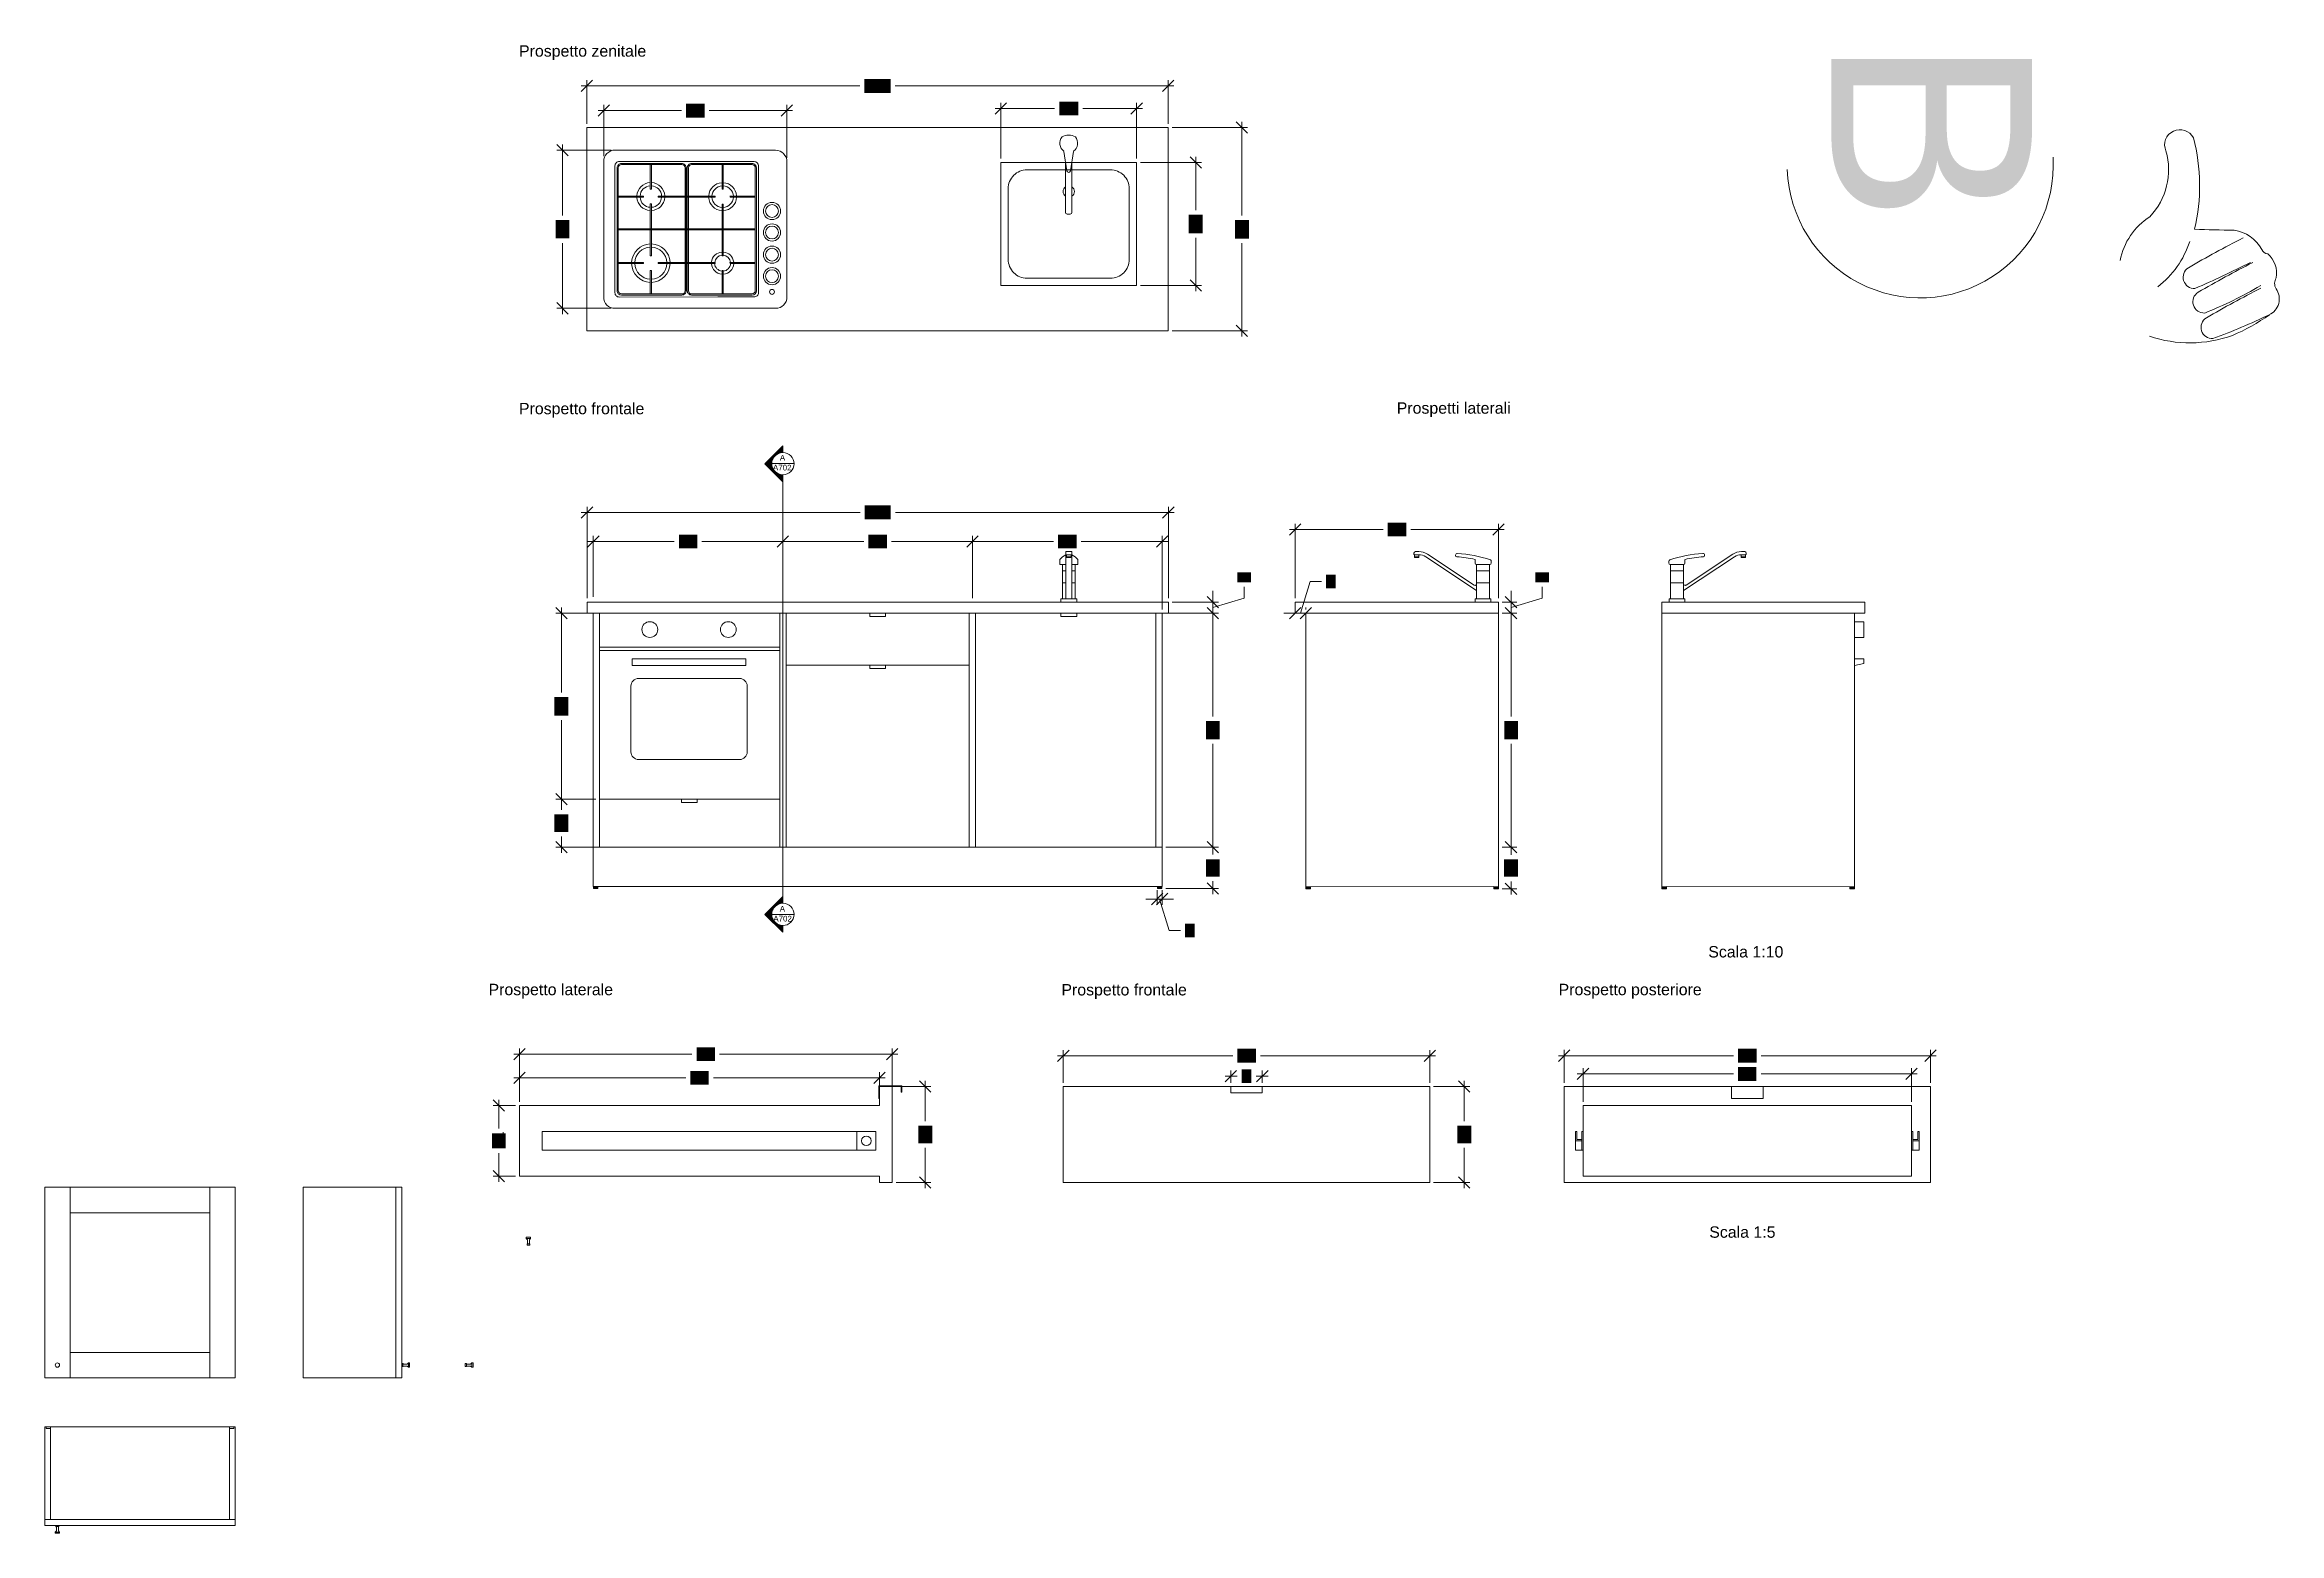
# Model space of a CAD drawing. Header units: metres. Extents: x -27.1 to 47.9, y -10.7 to 6.6.
# Drawn here: x -1.36 to 5.68, y -0.49 to 4.2 of the extents above; entities that cross this region are included whole.
import ezdxf

# ---------------------------------------------------------------- set-up
doc = ezdxf.new("R2010")
doc.units = ezdxf.units.M
doc.header["$MEASUREMENT"] = 0
for name, color, linetype, lineweight in [('0_Num_Penna__7', 7, 'Continuous', 18), ('A-SECT-PATT_Num_Penna__6_Num_Penna__6_Num_Penna__6_Num_Penna__6_Num_Penna__6_Num_Penna__6_Num_Penna__6_Num_Penna__6_Num_Penna__6_Num_Penna__6_Num_Penna__6_Num_Penna__6', 6, 'Continuous', 18), ('PDF _Geometria_Num_Penna__7', 7, 'Continuous', 18), ('PDF _Riempimenti solidi_Num_Penna__7', 7, 'Continuous', 18), ('PDF _Testo_Num_Penna__7', 7, 'Continuous', 18), ('PDF16_Geometry_Num_Penna__5_Num_Penna__5_Num_Penna__5_Num_Penna__5_Num_Penna__5_Num_Penna__5_Num_Penna__5_Num_Penna__5_Num_Penna__5_Num_Penna__5_Num_Penna__5_Num_Penna__5', 5, 'Continuous', 18), ('PDF16_Geometry_Num_Penna__6_Num_Penna__6_Num_Penna__3_Num_Penna__3_Num_Penna__3_Num_Penna__3_Num_Penna__3_Num_Penna__3_Num_Penna__3_Num_Penna__3_Num_Penna__3_Num_Penna__3', 3, 'Continuous', 18), ('PDF16_Geometry_Num_Penna__6_Num_Penna__6_Num_Penna__6_Num_Penna__6_Num_Penna__6_Num_Penna__6_Num_Penna__6_Num_Penna__6_Num_Penna__6_Num_Penna__6_Num_Penna__6_Num_Penna__6', 6, 'Continuous', 18)]:
    doc.layers.add(name, color=color, linetype=linetype, lineweight=lineweight)
doc.layers.add('PDF _Riempimenti solidi_Num_Penna__1', color=7, linetype='Continuous', lineweight=18, true_color=0xd1d2d4)
doc.styles.add('GENERATED_STYLE_1', font='Arial')

msp = doc.modelspace()

# ---------------------------------------------------------------- texts
at = {"layer": '0_Num_Penna__7', "color": 7, "linetype": 'Continuous', "lineweight": 18, "insert": (4.2697, 4.2314), "char_height": 0.631995, "attachment_point": 7, "rotation": 270, "style": 'GENERATED_STYLE_1'}
msp.add_mtext('\\A1;{\\pql;\\fArial|b0|i0|c0|p34;B}', dxfattribs=at)
at = {"layer": 'PDF _Testo_Num_Penna__7', "color": 7, "linetype": 'Continuous', "lineweight": 18, "attachment_point": 7, "style": 'GENERATED_STYLE_1'}
for s, insert, char_height in [('\\A1;{\\pql;\\fArial|b0|i0|c0|p34;Prospetto zenitale}', (0.1354, 4.1559), 0.03583), ('\\A1;{\\pql;\\fArial|b0|i0|c0|p34;184}', (1.2216, 4.0588), 0.03583), ('\\A1;{\\pql;\\fArial|b0|i0|c0|p34;58}', (0.663, 3.9812), 0.03583), ('\\A1;{\\pql;\\fArial|b0|i0|c0|p34;45}', (1.8399, 3.9879), 0.03583), ('\\A1;{\\pql;\\fArial|b0|i0|c0|p34;Prospetto frontale}', (0.1351, 3.0295), 0.03583), ('\\A1;{\\pql;\\fArial|b0|i0|c0|p34;Prospetti laterali}', (2.9003, 3.0311), 0.03583), ('\\A1;{\\pql;\\fArial|b0|i0|c0|p34;A}', (0.957, 2.8944), 0.017915), ('\\A1;{\\pql;\\fArial|b0|i0|c0|p34;A702}', (0.9353, 2.8629), 0.017915), ('\\A1;{\\pql;\\fArial|b0|i0|c0|p34;184}', (1.2219, 2.7154), 0.03583), ('\\A1;{\\pql;\\fArial|b0|i0|c0|p34;64}', (2.8732, 2.6616), 0.03583), ('\\A1;{\\pql;\\fArial|b0|i0|c0|p34;60}', (0.6405, 2.6236), 0.03583), ('\\A1;{\\pql;\\fArial|b0|i0|c0|p34;60}', (1.2376, 2.6236), 0.03583), ('\\A1;{\\pql;\\fArial|b0|i0|c0|p34;60}', (1.8347, 2.6236), 0.03583), ('\\A1;{\\pql;\\fArial|b0|i0|c0|p34;3}', (2.6787, 2.4975), 0.03583), ('\\A1;{\\pql;\\fArial|b0|i0|c0|p34;A}', (0.9566, 1.4734), 0.017915), ('\\A1;{\\pql;\\fArial|b0|i0|c0|p34;A702}', (0.9365, 1.4419), 0.017915), ('\\A1;{\\pql;\\fArial|b0|i0|c0|p34;2}', (2.2353, 1.3989), 0.03583), ('\\A1;{\\pql;\\fArial|b0|i0|c0|p34;Scala 1:10}', (3.8817, 1.3284), 0.03583), ('\\A1;{\\pql;\\fArial|b0|i0|c0|p34;Prospetto laterale}', (0.0393, 1.1992), 0.03583), ('\\A1;{\\pql;\\fArial|b0|i0|c0|p34;Prospetto frontale}', (1.8439, 1.1985), 0.03583), ('\\A1;{\\pql;\\fArial|b0|i0|c0|p34;Prospetto posteriore}', (3.4103, 1.1992), 0.03583), ('\\A1;{\\pql;\\fArial|b0|i0|c0|p34;59}', (0.696, 1.0085), 0.03583), ('\\A1;{\\pql;\\fArial|b0|i0|c0|p34;58}', (2.3994, 1.0036), 0.03583), ('\\A1;{\\pql;\\fArial|b0|i0|c0|p34;58}', (3.9768, 1.0038), 0.03583), ('\\A1;{\\pql;\\fArial|b0|i0|c0|p34;57}', (0.6762, 0.934), 0.03583), ('\\A1;{\\pql;\\fArial|b0|i0|c0|p34;5}', (2.4132, 0.9392), 0.03583), ('\\A1;{\\pql;\\fArial|b0|i0|c0|p34;52}', (3.977, 0.9463), 0.03583), ('\\A1;{\\pql;\\fArial|b0|i0|c0|p34;Scala 1:5}', (3.8848, 0.4454), 0.03583)]:
    msp.add_mtext(s, dxfattribs=dict(at, insert=insert, char_height=char_height))
at = {"layer": 'PDF _Testo_Num_Penna__7', "color": 7, "linetype": 'Continuous', "lineweight": 18, "char_height": 0.03583, "attachment_point": 7, "rotation": 90, "style": 'GENERATED_STYLE_1'}
for s, insert in [('\\A1;{\\pql;\\fArial|b0|i0|c0|p34;39}', (2.2827, 3.6117)), ('\\A1;{\\pql;\\fArial|b0|i0|c0|p34;50}', (0.2882, 3.5954)), ('\\A1;{\\pql;\\fArial|b0|i0|c0|p34;64}', (2.4281, 3.5955)), ('\\A1;{\\pql;\\fArial|b0|i0|c0|p34;4}', (2.4349, 2.5136)), ('\\A1;{\\pql;\\fArial|b0|i0|c0|p34;4}', (3.3742, 2.5136)), ('\\A1;{\\pql;\\fArial|b0|i0|c0|p34;59}', (0.2845, 2.0926)), ('\\A1;{\\pql;\\fArial|b0|i0|c0|p34;74}', (2.3364, 2.017)), ('\\A1;{\\pql;\\fArial|b0|i0|c0|p34;74}', (3.2756, 2.017)), ('\\A1;{\\pql;\\fArial|b0|i0|c0|p34;15}', (0.2845, 1.722)), ('\\A1;{\\pql;\\fArial|b0|i0|c0|p34;13}', (2.3367, 1.5815)), ('\\A1;{\\pql;\\fArial|b0|i0|c0|p34;13}', (3.276, 1.5811)), ('\\A1;{\\pql;\\fArial|b0|i0|c0|p34;11}', (0.0872, 0.7253)), ('\\A1;{\\pql;\\fArial|b0|i0|c0|p34;15}', (1.4307, 0.7415)), ('\\A1;{\\pql;\\fArial|b0|i0|c0|p34;15}', (3.1289, 0.7415))]:
    msp.add_mtext(s, dxfattribs=dict(at, insert=insert))

# ---------------------------------------------------------------- hatches: boundary and pattern name
at = {"layer": 'PDF _Riempimenti solidi_Num_Penna__1', "linetype": 'Continuous', "lineweight": 18, "true_color": 0xd1d2d4}
for points in [[(1.2235, 4.0963), (1.2235, 4.0525), (1.3063, 4.0963)], [(1.2235, 4.0525), (1.3063, 4.0963), (1.3063, 4.0525)], [(0.6615, 4.0187), (0.6615, 3.9749), (0.7201, 4.0187)], [(0.6615, 3.9749), (0.7201, 4.0187), (0.7201, 3.9749)], [(1.8369, 4.0254), (1.8369, 3.9818), (1.8971, 4.0254)], [(1.8369, 3.9818), (1.8971, 4.0254), (1.8971, 3.9818)], [(2.2451, 3.6102), (2.2889, 3.6102), (2.2451, 3.6688)], [(2.2889, 3.6102), (2.2451, 3.6688), (2.2889, 3.6688)], [(0.2506, 3.5939), (0.2943, 3.5939), (0.2506, 3.6522)], [(0.2943, 3.5939), (0.2506, 3.6522), (0.2943, 3.6522)], [(2.3907, 3.5938), (2.4344, 3.5938), (2.3907, 3.6524)], [(2.4344, 3.5938), (2.3907, 3.6524), (2.4344, 3.6524)], [(1.2238, 2.7528), (1.2238, 2.7091), (1.3066, 2.7528)], [(1.2238, 2.7091), (1.3066, 2.7528), (1.3066, 2.7091)], [(2.8715, 2.6991), (2.8715, 2.6554), (2.9301, 2.6991)], [(2.8715, 2.6554), (2.9301, 2.6991), (2.9301, 2.6554)], [(0.6388, 2.6612), (0.6388, 2.6175), (0.6973, 2.6612)], [(0.6388, 2.6175), (0.6973, 2.6612), (0.6973, 2.6175)], [(1.2359, 2.6612), (1.2359, 2.6175), (1.2945, 2.6612)], [(1.2359, 2.6175), (1.2945, 2.6612), (1.2945, 2.6175)], [(1.833, 2.6612), (1.833, 2.6175), (1.8916, 2.6612)], [(1.833, 2.6175), (1.8916, 2.6612), (1.8916, 2.6175)], [(2.398, 2.5107), (2.4411, 2.5107), (2.398, 2.5426)], [(2.4411, 2.5107), (2.398, 2.5426), (2.4411, 2.5426)], [(2.6773, 2.5351), (2.6773, 2.4913), (2.7079, 2.5351)], [(2.6773, 2.4913), (2.7079, 2.5351), (2.7079, 2.4913)], [(3.3374, 2.5107), (3.3804, 2.5107), (3.3374, 2.5426)], [(3.3804, 2.5107), (3.3374, 2.5426), (3.3804, 2.5426)], [(0.2469, 2.0911), (0.2907, 2.0911), (0.2469, 2.1497)], [(0.2907, 2.0911), (0.2469, 2.1497), (0.2907, 2.1497)], [(2.2995, 2.0157), (2.3425, 2.0157), (2.2995, 2.0737)], [(2.3425, 2.0157), (2.2995, 2.0737), (2.3425, 2.0737)], [(3.2388, 2.0157), (3.2818, 2.0157), (3.2388, 2.0737)], [(3.2818, 2.0157), (3.2388, 2.0737), (3.2818, 2.0737)], [(0.2469, 1.7239), (0.2907, 1.7239), (0.2469, 1.7793)], [(0.2907, 1.7239), (0.2469, 1.7793), (0.2907, 1.7793)], [(2.2991, 1.5834), (2.3429, 1.5834), (2.2991, 1.6385)], [(2.3429, 1.5834), (2.2991, 1.6385), (2.3429, 1.6385)], [(3.2384, 1.5829), (3.2822, 1.5829), (3.2384, 1.6381)], [(3.2822, 1.5829), (3.2384, 1.6381), (3.2822, 1.6381)], [(2.2332, 1.4358), (2.2332, 1.3928), (2.2642, 1.4358)], [(2.2332, 1.3928), (2.2642, 1.4358), (2.2642, 1.3928)], [(0.6945, 1.046), (0.6945, 1.0023), (0.7531, 1.046)], [(0.6945, 1.0023), (0.7531, 1.046), (0.7531, 1.0023)], [(2.3979, 1.0412), (2.3979, 0.9973), (2.4565, 1.0412)], [(2.3979, 0.9973), (2.4565, 1.0412), (2.4565, 0.9973)], [(3.9753, 1.0414), (3.9753, 0.9976), (4.0338, 1.0414)], [(3.9753, 0.9976), (4.0338, 1.0414), (4.0338, 0.9976)], [(0.6747, 0.9714), (0.6747, 0.9278), (0.7331, 0.9714)], [(0.6747, 0.9278), (0.7331, 0.9714), (0.7331, 0.9278)], [(2.4117, 0.9766), (2.4117, 0.933), (2.4427, 0.9766)], [(2.4117, 0.933), (2.4427, 0.9766), (2.4427, 0.933)], [(3.9755, 0.9839), (3.9755, 0.9401), (4.0336, 0.9839)], [(3.9755, 0.9401), (4.0336, 0.9839), (4.0336, 0.9401)], [(0.0503, 0.7271), (0.0935, 0.7271), (0.0503, 0.7753)], [(0.0935, 0.7271), (0.0503, 0.7753), (0.0935, 0.7753)], [(1.3932, 0.7434), (1.4369, 0.7434), (1.3932, 0.7988)], [(1.4369, 0.7434), (1.3932, 0.7988), (1.4369, 0.7988)], [(3.0913, 0.7434), (3.135, 0.7434), (3.0913, 0.7988)], [(3.135, 0.7434), (3.0913, 0.7988), (3.135, 0.7988)]]:
    msp.add_hatch(color=254, dxfattribs=at).paths.add_polyline_path(points)
at = {"layer": 'PDF _Riempimenti solidi_Num_Penna__7', "linetype": 'Continuous', "lineweight": 18}
for points in [[(0.9156, 2.89), (0.9315, 2.8862), (0.9118, 2.8862)], [(0.9193, 2.8936), (0.9319, 2.89), (0.9156, 2.89)], [(0.9319, 2.89), (0.9156, 2.89), (0.9315, 2.8862)], [(0.923, 2.8973), (0.9328, 2.8936), (0.9193, 2.8936)], [(0.9328, 2.8936), (0.9193, 2.8936), (0.9319, 2.89)], [(0.923, 2.8973), (0.9339, 2.8973), (0.9264, 2.9007)], [(0.9339, 2.8973), (0.923, 2.8973), (0.9328, 2.8936)], [(0.9264, 2.9007), (0.9356, 2.9007), (0.9297, 2.904)], [(0.9264, 2.9007), (0.9339, 2.8973), (0.9356, 2.9007)], [(0.9297, 2.904), (0.9375, 2.904), (0.9328, 2.907)], [(0.9297, 2.904), (0.9356, 2.9007), (0.9375, 2.904)], [(0.9328, 2.907), (0.9398, 2.907), (0.9355, 2.9098)], [(0.9328, 2.907), (0.9375, 2.904), (0.9398, 2.907)], [(0.9355, 2.9098), (0.9424, 2.9098), (0.938, 2.9123)], [(0.9355, 2.9098), (0.9398, 2.907), (0.9424, 2.9098)], [(0.938, 2.9123), (0.9453, 2.9123), (0.9401, 2.9144)], [(0.938, 2.9123), (0.9424, 2.9098), (0.9453, 2.9123)], [(0.9401, 2.9144), (0.9484, 2.9144), (0.9419, 2.9162)], [(0.9401, 2.9144), (0.9453, 2.9123), (0.9484, 2.9144)], [(0.9419, 2.9162), (0.9518, 2.9162), (0.9433, 2.9176)], [(0.9419, 2.9162), (0.9484, 2.9144), (0.9518, 2.9162)], [(0.9433, 2.9175), (0.9554, 2.9175), (0.9443, 2.9186)], [(0.9433, 2.9176), (0.9518, 2.9162), (0.9554, 2.9176)], [(0.9443, 2.9186), (0.9591, 2.9186), (0.945, 2.9192)], [(0.9443, 2.9186), (0.9554, 2.9175), (0.9591, 2.9186)], [(0.945, 2.9192), (0.9628, 2.9192), (0.9452, 2.9194)], [(0.945, 2.9192), (0.9591, 2.9186), (0.9628, 2.9192)], [(0.9666, 2.9407), (0.9666, 2.9194), (0.9452, 2.9194)], [(0.9452, 2.9194), (0.9628, 2.9192), (0.9666, 2.9194)], [(0.9098, 2.8843), (0.9315, 2.8843), (0.9118, 2.8862)], [(0.9098, 2.8843), (0.9315, 2.8824), (0.9315, 2.8843)], [(0.9118, 2.8824), (0.9315, 2.8824), (0.9098, 2.8843)], [(0.9118, 2.8862), (0.9315, 2.8843), (0.9315, 2.8862)], [(0.9315, 2.8824), (0.9118, 2.8824), (0.9319, 2.8786)], [(0.9118, 2.8824), (0.9319, 2.8786), (0.9156, 2.8786)], [(0.9319, 2.8786), (0.9156, 2.8786), (0.9328, 2.8749)], [(0.9156, 2.8786), (0.9328, 2.8749), (0.9193, 2.8749)], [(0.9328, 2.8749), (0.9193, 2.8749), (0.9339, 2.8713)], [(0.9193, 2.8749), (0.9339, 2.8713), (0.923, 2.8713)], [(0.923, 2.8713), (0.9356, 2.8678), (0.9339, 2.8713)], [(0.9264, 2.8678), (0.9356, 2.8678), (0.923, 2.8713)], [(0.9264, 2.8678), (0.9375, 2.8646), (0.9356, 2.8678)], [(0.9297, 2.8646), (0.9375, 2.8646), (0.9264, 2.8678)], [(0.9297, 2.8646), (0.9398, 2.8615), (0.9375, 2.8646)], [(0.9328, 2.8615), (0.9398, 2.8615), (0.9297, 2.8646)], [(0.9328, 2.8615), (0.9424, 2.8588), (0.9398, 2.8615)], [(0.9355, 2.8588), (0.9424, 2.8588), (0.9328, 2.8615)], [(0.9355, 2.8588), (0.9453, 2.8564), (0.9424, 2.8588)], [(0.938, 2.8564), (0.9453, 2.8564), (0.9355, 2.8588)], [(0.938, 2.8564), (0.9484, 2.8541), (0.9453, 2.8564)], [(0.9401, 2.8541), (0.9484, 2.8541), (0.938, 2.8564)], [(0.9401, 2.8541), (0.9518, 2.8524), (0.9484, 2.8541)], [(0.9419, 2.8524), (0.9518, 2.8524), (0.9401, 2.8541)], [(0.9419, 2.8524), (0.9554, 2.851), (0.9518, 2.8524)], [(0.9433, 2.851), (0.9554, 2.851), (0.9419, 2.8524)], [(0.9433, 2.851), (0.9591, 2.8499), (0.9554, 2.851)], [(0.9443, 2.8499), (0.9591, 2.8499), (0.9433, 2.851)], [(0.9443, 2.8499), (0.9628, 2.8494), (0.9591, 2.8499)], [(0.945, 2.8494), (0.9628, 2.8494), (0.9443, 2.8499)], [(0.945, 2.8494), (0.9452, 2.8492), (0.9666, 2.8492)], [(0.945, 2.8494), (0.9666, 2.8492), (0.9628, 2.8494)], [(0.9452, 2.8492), (0.9666, 2.8492), (0.9666, 2.8278)], [(0.923, 1.4776), (0.9339, 1.4776), (0.9264, 1.481)], [(0.9264, 1.481), (0.9356, 1.481), (0.9297, 1.4843)], [(0.9264, 1.481), (0.9339, 1.4776), (0.9356, 1.481)], [(0.9297, 1.4843), (0.9375, 1.4843), (0.9328, 1.4872)], [(0.9297, 1.4843), (0.9356, 1.481), (0.9375, 1.4843)], [(0.9328, 1.4872), (0.9398, 1.4872), (0.9355, 1.4901)], [(0.9328, 1.4872), (0.9375, 1.4843), (0.9398, 1.4872)], [(0.9355, 1.4901), (0.9424, 1.4901), (0.938, 1.4925)], [(0.9355, 1.4901), (0.9398, 1.4872), (0.9424, 1.4901)], [(0.938, 1.4925), (0.9453, 1.4925), (0.9401, 1.4946)], [(0.938, 1.4925), (0.9424, 1.4901), (0.9453, 1.4925)], [(0.9401, 1.4946), (0.9484, 1.4946), (0.9419, 1.4964)], [(0.9401, 1.4946), (0.9453, 1.4925), (0.9484, 1.4946)], [(0.9419, 1.4964), (0.9518, 1.4964), (0.9433, 1.4978)], [(0.9419, 1.4964), (0.9484, 1.4946), (0.9518, 1.4964)], [(0.9433, 1.4978), (0.9554, 1.4978), (0.9443, 1.4988)], [(0.9433, 1.4978), (0.9518, 1.4964), (0.9554, 1.4978)], [(0.9443, 1.4988), (0.9591, 1.4988), (0.945, 1.4995)], [(0.9443, 1.4988), (0.9554, 1.4978), (0.9591, 1.4988)], [(0.945, 1.4995), (0.9628, 1.4995), (0.9452, 1.4997)], [(0.945, 1.4995), (0.9591, 1.4988), (0.9628, 1.4995)], [(0.9666, 1.5209), (0.9666, 1.4997), (0.9452, 1.4997)], [(0.9452, 1.4997), (0.9628, 1.4995), (0.9666, 1.4997)], [(0.9098, 1.4645), (0.9315, 1.4645), (0.9118, 1.4664)], [(0.9098, 1.4645), (0.9315, 1.4626), (0.9315, 1.4645)], [(0.9118, 1.4626), (0.9315, 1.4626), (0.9098, 1.4645)], [(0.9156, 1.4702), (0.9315, 1.4664), (0.9118, 1.4664)], [(0.9118, 1.4664), (0.9315, 1.4645), (0.9315, 1.4664)], [(0.9315, 1.4626), (0.9118, 1.4626), (0.9319, 1.4588)], [(0.9118, 1.4626), (0.9319, 1.4588), (0.9156, 1.4588)], [(0.9193, 1.474), (0.9319, 1.4702), (0.9156, 1.4702)], [(0.9319, 1.4702), (0.9156, 1.4702), (0.9315, 1.4664)], [(0.9319, 1.4588), (0.9156, 1.4588), (0.9328, 1.4551)], [(0.9156, 1.4588), (0.9328, 1.4551), (0.9193, 1.4551)], [(0.923, 1.4776), (0.9328, 1.474), (0.9193, 1.474)], [(0.9328, 1.474), (0.9193, 1.474), (0.9319, 1.4702)], [(0.9328, 1.4551), (0.9193, 1.4551), (0.9339, 1.4515)], [(0.9193, 1.4551), (0.9339, 1.4515), (0.923, 1.4515)], [(0.9339, 1.4776), (0.923, 1.4776), (0.9328, 1.474)], [(0.923, 1.4515), (0.9356, 1.4481), (0.9339, 1.4515)], [(0.9264, 1.4481), (0.9356, 1.4481), (0.923, 1.4515)], [(0.9264, 1.4481), (0.9375, 1.4448), (0.9356, 1.4481)], [(0.9297, 1.4448), (0.9375, 1.4448), (0.9264, 1.4481)], [(0.9297, 1.4448), (0.9398, 1.4417), (0.9375, 1.4448)], [(0.9328, 1.4417), (0.9398, 1.4417), (0.9297, 1.4448)], [(0.9328, 1.4417), (0.9424, 1.439), (0.9398, 1.4417)], [(0.9355, 1.439), (0.9424, 1.439), (0.9328, 1.4417)], [(0.9355, 1.439), (0.9453, 1.4366), (0.9424, 1.439)], [(0.938, 1.4366), (0.9453, 1.4366), (0.9355, 1.439)], [(0.938, 1.4366), (0.9484, 1.4345), (0.9453, 1.4366)], [(0.9401, 1.4345), (0.9484, 1.4345), (0.938, 1.4366)], [(0.9401, 1.4345), (0.9518, 1.4327), (0.9484, 1.4345)], [(0.9419, 1.4327), (0.9518, 1.4327), (0.9401, 1.4345)], [(0.9419, 1.4327), (0.9554, 1.4312), (0.9518, 1.4327)], [(0.9433, 1.4312), (0.9554, 1.4312), (0.9419, 1.4327)], [(0.9433, 1.4312), (0.9591, 1.4303), (0.9554, 1.4312)], [(0.9443, 1.4303), (0.9591, 1.4303), (0.9433, 1.4312)], [(0.9443, 1.4303), (0.9628, 1.4296), (0.9591, 1.4303)], [(0.945, 1.4296), (0.9628, 1.4296), (0.9443, 1.4303)], [(0.945, 1.4296), (0.9452, 1.4294), (0.9666, 1.4294)], [(0.945, 1.4296), (0.9666, 1.4294), (0.9628, 1.4296)], [(0.9452, 1.4294), (0.9666, 1.4294), (0.9666, 1.4081)]]:
    msp.add_hatch(color=7, dxfattribs=at).paths.add_polyline_path(points)

# ---------------------------------------------------------------- linework, layer by layer
at = {"layer": '0_Num_Penna__7', "color": 7, "linetype": 'Continuous', "lineweight": 18, "flags": 128}
for points in [[(5.1791, 3.5245, -0.205743), (5.273, 3.6625, 0.264167), (5.3235, 3.8696, -0.973281), (5.4099, 3.9105, -0.124718), (5.4134, 3.6232, 0.010767), (5.538, 3.6203)], [(5.5898, 3.5186, -0.014706), (5.415, 3.4363, -0.776389), (5.3944, 3.5019, -0.012421), (5.5663, 3.5957)], [(5.538, 3.6203, -0.236583), (5.6252, 3.5589, 0.290397), (5.6445, 3.5458, -0.260564), (5.6708, 3.4699, 0.272855), (5.6702, 3.4355, -0.475132), (5.6481, 3.3532)], [(5.622, 3.4453, -0.035559), (5.4456, 3.359, -0.776389), (5.425, 3.4246, -0.012421), (5.597, 3.5184)], [(5.6496, 3.3539, -0.02363), (5.4714, 3.2785, -0.776389), (5.4508, 3.344, -0.012421), (5.6228, 3.4379)], [(5.6496, 3.3539, -0.054634), (5.5329, 3.2885, -0.169303), (5.2718, 3.2859)]]:
    msp.add_lwpolyline(points, format="xyb", dxfattribs=at)
at = {"layer": '0_Num_Penna__7', "color": 7, "linetype": 'Continuous', "lineweight": 18}
for centre, radius, start, end in [((4.5494, 3.8258), 0.4191, 182.05534, 3.29146), ((5.1144, 3.6774), 0.2988, 307.91107, 341.81072)]:
    msp.add_arc(centre, radius, start, end, dxfattribs=at)
at = {"layer": 'A-SECT-PATT_Num_Penna__6_Num_Penna__6_Num_Penna__6_Num_Penna__6_Num_Penna__6_Num_Penna__6_Num_Penna__6_Num_Penna__6_Num_Penna__6_Num_Penna__6_Num_Penna__6_Num_Penna__6', "color": 6, "linetype": 'Continuous', "lineweight": 18}
for p, q in [((-1.3589, 0.6048), (-0.7589, 0.6048)), ((-1.3589, 0.6048), (-1.3589, 0.0048)), ((-1.2789, 0.6048), (-1.2789, 0.0048)), ((-0.8389, 0.6048), (-0.8389, 0.0048)), ((-0.7589, 0.6048), (-0.7589, 0.0048)), ((-1.2789, 0.5248), (-0.8389, 0.5248)), ((-1.2789, 0.0848), (-0.8389, 0.0848)), ((-1.3589, 0.0048), (-0.7589, 0.0048))]:
    msp.add_line(p, q, dxfattribs=at)
msp.add_circle((-1.3189, 0.0448), 0.007, dxfattribs=at)
at = {"layer": 'PDF _Geometria_Num_Penna__7', "color": 7, "linetype": 'Continuous', "lineweight": 18, "flags": 128}
for points in [[(0.3672, 4.0923), (0.3313, 4.0565)], [(0.3492, 3.955), (0.3492, 4.0923)], [(2.1626, 4.0565), (2.1984, 4.0923)], [(2.1805, 3.955), (2.1805, 4.0923)], [(0.3313, 4.0744), (1.2091, 4.0744)], [(0.4202, 4.0147), (0.3844, 3.9789)], [(0.4023, 3.8528), (0.4023, 4.0147)], [(0.9613, 3.9789), (0.9972, 4.0147)], [(0.9792, 3.8478), (0.9792, 4.0147)], [(2.1984, 4.0744), (1.3206, 4.0744)], [(1.6709, 4.0215), (1.6351, 3.9856)], [(1.653, 3.8455), (1.653, 4.0215)], [(2.0631, 3.9856), (2.0989, 4.0215)], [(2.081, 3.8455), (2.081, 4.0215)], [(0.3844, 3.9968), (0.6472, 3.9968)], [(0.9972, 3.9968), (0.7344, 3.9968)], [(1.6351, 4.0036), (1.8226, 4.0036)], [(2.0989, 4.0036), (1.9114, 4.0036)], [(2.1924, 3.9431), (2.4304, 3.9431)], [(2.4304, 3.9252), (2.3946, 3.961)], [(2.4125, 3.961), (2.4125, 3.6667)], [(0.2903, 3.8543), (0.2545, 3.8901)], [(0.4257, 3.8722), (0.2545, 3.8722)], [(0.2724, 3.8901), (0.2724, 3.6666)], [(0.5523, 3.8269), (0.5523, 3.7493), (0.5488, 3.7493), (0.5488, 3.8269)], [(0.775, 3.8269), (0.775, 3.7488), (0.7784, 3.7488), (0.7784, 3.8269)], [(2.093, 3.8335), (2.2849, 3.8335)], [(2.2849, 3.8156), (2.2491, 3.8514)], [(2.267, 3.8514), (2.267, 3.6831)], [(0.4477, 3.7276), (0.5272, 3.7276), (0.5272, 3.7241), (0.4477, 3.7241)], [(0.6583, 3.7241), (0.6583, 3.6248)], [(0.6617, 3.7241), (0.6617, 3.6248)], [(0.6655, 3.7241), (0.6655, 3.6248)], [(0.669, 3.7241), (0.669, 3.6248)], [(0.7999, 3.7276), (0.8796, 3.7276)], [(0.8, 3.7276), (0.8, 3.7241), (0.8796, 3.7241)], [(0.8795, 3.6248), (0.4477, 3.6248)], [(0.8795, 3.6213), (0.4477, 3.6213)], [(0.6583, 3.6213), (0.6583, 3.5185)], [(0.6617, 3.6213), (0.6617, 3.5185)], [(0.6655, 3.6213), (0.6655, 3.5185)], [(0.669, 3.6213), (0.669, 3.5185)], [(2.267, 3.4275), (2.267, 3.5959)], [(0.2724, 3.3559), (0.2724, 3.5796)], [(2.4125, 3.2852), (2.4125, 3.5795)], [(0.4477, 3.5185), (0.5273, 3.5185), (0.5273, 3.515)], [(0.4477, 3.515), (0.5272, 3.515)], [(0.5487, 3.4191), (0.5488, 3.4929), (0.5523, 3.4929), (0.5523, 3.4191)], [(0.7784, 3.4191), (0.7784, 3.4929), (0.775, 3.4929), (0.775, 3.4191)], [(0.8796, 3.5185), (0.7999, 3.5185), (0.8, 3.515), (0.8796, 3.515)], [(2.2491, 3.4633), (2.2849, 3.4275)], [(0.2545, 3.3919), (0.2903, 3.3559)], [(2.093, 3.4454), (2.2849, 3.4454)], [(0.4257, 3.3739), (0.2545, 3.3739)], [(2.3946, 3.321), (2.4304, 3.2852)], [(2.1924, 3.3031), (2.4304, 3.3031)], [(0.9666, 2.9194), (0.9666, 2.9407), (0.9098, 2.8843), (0.9666, 2.8278), (0.9666, 2.8492), (0.9666, 2.8361), (0.9666, 2.4483), (0.9666, 1.5525), (0.9666, 1.5127), (0.9666, 1.4997), (0.9666, 1.5209), (0.9098, 1.4645), (0.9666, 1.4081), (0.9666, 1.4294)], [(0.9302, 2.8855), (1.0005, 2.8855)], [(0.3674, 2.7489), (0.3316, 2.7131)], [(0.3495, 2.4603), (0.3495, 2.7489)], [(2.1629, 2.7131), (2.1987, 2.7489)], [(2.1808, 2.4603), (2.1808, 2.7489)], [(0.3316, 2.731), (1.2095, 2.731)], [(2.1987, 2.731), (1.3209, 2.731)], [(2.5987, 2.6952), (2.5629, 2.6593)], [(2.5629, 2.6772), (2.8572, 2.6772)], [(2.5808, 2.4603), (2.5808, 2.6952)], [(3.2387, 2.6772), (2.9444, 2.6772)], [(3.2028, 2.6593), (3.2387, 2.6952)], [(3.2207, 2.4603), (3.2207, 2.6952)], [(0.3873, 2.6572), (0.3515, 2.6214)], [(0.3515, 2.6393), (0.6244, 2.6393)], [(0.3694, 2.4649), (0.3694, 2.6572)], [(0.9845, 2.6393), (0.7117, 2.6393)], [(0.9487, 2.6393), (1.2216, 2.6393)], [(0.9666, 2.4649), (0.9666, 2.6572), (0.9666, 2.4603)], [(1.5817, 2.6393), (1.3088, 2.6393)], [(1.5458, 2.6393), (1.8187, 2.6393)], [(2.1788, 2.6393), (1.9059, 2.6393)], [(2.143, 2.6214), (2.1788, 2.6572)], [(2.1609, 2.4254), (2.1609, 2.6572)], [(1.8425, 2.4583), (1.8472, 2.4583), (1.8472, 2.5669)], [(1.8472, 2.547), (1.8574, 2.547)], [(1.8603, 2.5913), (1.8743, 2.5913)], [(1.8773, 2.547), (1.8878, 2.547)], [(1.8878, 2.5669), (1.8878, 2.4583)], [(2.9704, 2.5912), (2.9564, 2.5912)], [(3.1927, 2.4582), (3.1927, 2.5668), (3.1934, 2.5668), (3.152, 2.5668), (3.152, 2.4582)], [(3.1927, 2.5469), (3.152, 2.5469)], [(3.7631, 2.4582), (3.7631, 2.5668), (3.7624, 2.5668), (3.8037, 2.5668), (3.8037, 2.4582)], [(3.7631, 2.5469), (3.8037, 2.5469)], [(3.9853, 2.5912), (3.9993, 2.5912)], [(1.8472, 2.5091), (1.8574, 2.5091)], [(1.8773, 2.5091), (1.8878, 2.5091)], [(2.3031, 2.4662), (2.3389, 2.4304)], [(2.321, 2.4309), (2.4196, 2.4604), (2.4196, 2.4963)], [(2.321, 2.4483), (2.321, 2.4841)], [(2.5972, 2.4134), (2.6271, 2.5132), (2.6629, 2.5132)], [(3.1927, 2.509), (3.152, 2.509)], [(3.2424, 2.4662), (3.2782, 2.4304)], [(3.2603, 2.4309), (3.3589, 2.4604), (3.3589, 2.4963)], [(3.2603, 2.4483), (3.2603, 2.4841)], [(3.7631, 2.509), (3.8037, 2.509)], [(0.2867, 2.3955), (0.2509, 2.4314)], [(0.3774, 2.4134), (0.2509, 2.4134)], [(0.2688, 2.4314), (0.2688, 2.164)], [(0.3495, 2.4135), (2.1808, 2.4135)], [(2.1461, 1.676), (2.1609, 1.676), (0.3694, 1.676), (0.3893, 1.676), (0.3893, 2.4135)], [(2.1609, 2.4135), (2.1609, 1.5525), (0.3694, 1.5525), (0.3694, 2.4135)], [(0.9567, 2.4135), (0.9567, 1.676)], [(0.9766, 2.4135), (0.9766, 1.676)], [(1.5538, 2.4135), (1.5538, 1.676)], [(1.5737, 2.4135), (1.5737, 1.676)], [(1.8922, 2.4135), (1.8922, 2.4035), (1.8425, 2.4035), (1.8425, 2.4135)], [(1.8922, 2.4583), (1.8875, 2.4583)], [(2.141, 2.4135), (2.141, 1.676)], [(2.1927, 2.4134), (2.3389, 2.4134), (2.1728, 2.4134)], [(2.1927, 2.4483), (2.3389, 2.4483)], [(2.321, 2.4314), (2.321, 2.0881)], [(2.321, 2.4134), (2.321, 2.3776)], [(2.5808, 2.4134), (2.545, 2.4134)], [(2.5629, 2.3955), (2.5987, 2.4314)], [(3.2208, 1.5515), (3.2208, 2.4483), (2.5808, 2.4483), (2.5808, 2.4134), (3.2208, 2.4134)], [(2.5808, 2.4254), (2.5808, 2.4314)], [(2.6316, 2.4314), (2.5957, 2.3955)], [(2.6136, 2.4254), (2.6136, 2.4314)], [(2.6136, 2.4134), (2.6136, 1.5515), (2.6285, 1.5515)], [(2.6136, 2.4134), (2.6495, 2.4134)], [(3.2327, 2.4483), (3.2782, 2.4483)], [(3.2603, 2.4314), (3.2603, 2.0881)], [(3.2603, 2.4134), (3.2603, 2.3776)], [(3.735, 1.5515), (3.735, 2.4483), (4.375, 2.4483), (4.375, 2.4134), (3.735, 2.4134)], [(4.3422, 2.4134), (4.3422, 1.6759), (4.3422, 1.5515), (4.3272, 1.5515)], [(4.3422, 2.3866), (4.372, 2.3866), (4.372, 2.3367), (4.3422, 2.3367)], [(0.3893, 2.3061), (0.9567, 2.3061)], [(0.3893, 2.2962), (0.9567, 2.2962)], [(0.9766, 2.2492), (1.5538, 2.2492)], [(1.29, 2.2492), (1.29, 2.2393), (1.2403, 2.2393), (1.2403, 2.2492)], [(0.2688, 1.8093), (0.2688, 2.0768)], [(2.321, 1.6581), (2.321, 2.0014)], [(3.2603, 1.6581), (3.2603, 2.0014)], [(0.2688, 1.8452), (0.2688, 1.7937)], [(0.2509, 1.6939), (0.2867, 1.6581)], [(0.2688, 1.6581), (0.2688, 1.7096)], [(2.1609, 1.7018), (2.1609, 1.7217)], [(2.321, 1.6939), (2.321, 1.6528)], [(3.2603, 1.6939), (3.2603, 1.6524)], [(0.3724, 1.676), (0.2509, 1.676)], [(0.3694, 1.676), (0.3844, 1.676)], [(3.2058, 1.5515), (3.2208, 1.5515), (3.2208, 1.6759)], [(3.75, 1.5515), (3.735, 1.5515), (3.735, 1.6759)], [(0.3844, 1.5525), (0.3694, 1.5525)], [(0.3835, 1.5511), (0.3835, 1.5462), (0.3835, 1.5461), (0.3837, 1.5461), (0.3837, 1.5462), (0.3838, 1.5462), (0.3838, 1.5511), (0.3838, 1.5462), (0.3839, 1.5461), (0.384, 1.5461), (0.384, 1.5462), (0.384, 1.5511), (0.384, 1.5462), (0.384, 1.5461), (0.3841, 1.5461), (0.3841, 1.546), (0.384, 1.546), (0.3839, 1.546), (0.3838, 1.546), (0.3834, 1.546), (0.3831, 1.546), (0.3827, 1.546), (0.3823, 1.546), (0.3818, 1.546), (0.3812, 1.546), (0.3806, 1.546), (0.38, 1.546), (0.3793, 1.546), (0.3786, 1.546), (0.378, 1.546), (0.3772, 1.546), (0.3765, 1.546), (0.3758, 1.546), (0.3751, 1.546), (0.3744, 1.546), (0.3738, 1.546), (0.3731, 1.546), (0.3725, 1.546), (0.372, 1.546), (0.3714, 1.546), (0.371, 1.546), (0.3706, 1.546), (0.3704, 1.546), (0.3701, 1.546), (0.37, 1.546), (0.3697, 1.546), (0.3697, 1.5461), (0.3697, 1.5462), (0.3696, 1.5462), (0.3696, 1.5511), (0.3697, 1.5511), (0.3699, 1.5511), (0.37, 1.5511), (0.3701, 1.5511), (0.3702, 1.5511), (0.3703, 1.5511), (0.3704, 1.5511), (0.3705, 1.5511), (0.3706, 1.5511), (0.3707, 1.5511), (0.3708, 1.5511), (0.3709, 1.5511), (0.3711, 1.5511), (0.3712, 1.5511), (0.3713, 1.5511), (0.3714, 1.5511), (0.3715, 1.5511), (0.3718, 1.5511), (0.3719, 1.5511), (0.372, 1.5511), (0.3721, 1.5511), (0.3722, 1.5511)], [(0.3697, 1.5462), (0.3697, 1.5461), (0.3699, 1.5461), (0.3699, 1.5462), (0.3699, 1.5511)], [(0.3697, 1.5511), (0.3697, 1.5462), (0.3699, 1.5462)], [(0.37, 1.5525), (0.37, 1.5511), (0.37, 1.5462), (0.3701, 1.5462), (0.3702, 1.5462)], [(0.37, 1.5462), (0.3701, 1.5462), (0.3701, 1.5461), (0.3702, 1.5461), (0.3702, 1.5462), (0.3702, 1.5511)], [(0.3703, 1.5462), (0.3704, 1.5462), (0.3704, 1.5461), (0.3705, 1.5461), (0.3705, 1.5462), (0.3705, 1.5511)], [(0.3703, 1.5511), (0.3703, 1.5462), (0.3704, 1.5462), (0.3705, 1.5462)], [(0.3707, 1.5462), (0.3708, 1.5462), (0.3708, 1.5461), (0.3709, 1.5461), (0.3709, 1.5462), (0.3709, 1.5511)], [(0.3707, 1.5511), (0.3707, 1.5462), (0.3708, 1.5462), (0.3709, 1.5462)], [(0.3712, 1.5462), (0.3713, 1.5462), (0.3713, 1.5461), (0.3714, 1.5461), (0.3715, 1.5461), (0.3715, 1.5462), (0.3715, 1.5511)], [(0.3712, 1.5511), (0.3712, 1.5462), (0.3713, 1.5462), (0.3714, 1.5462), (0.3715, 1.5462)], [(0.3719, 1.5511), (0.3719, 1.5462), (0.372, 1.5462), (0.3721, 1.5462), (0.3722, 1.5462)], [(0.372, 1.5461), (0.3721, 1.5461), (0.3722, 1.5461), (0.3722, 1.5462), (0.3722, 1.5511), (0.3724, 1.5511), (0.3726, 1.5511), (0.3727, 1.5511), (0.3728, 1.5511), (0.3729, 1.5511), (0.3732, 1.5511), (0.3733, 1.5511), (0.3734, 1.5511), (0.3735, 1.5511), (0.3736, 1.5511), (0.3738, 1.5511), (0.374, 1.5511), (0.3742, 1.5511), (0.3743, 1.5511), (0.3744, 1.5511), (0.3745, 1.5511), (0.3746, 1.5511)], [(0.3742, 1.5511), (0.3742, 1.5462), (0.3743, 1.5461), (0.3744, 1.5461), (0.3745, 1.5461), (0.3746, 1.5461), (0.3746, 1.5462), (0.3746, 1.5511), (0.3748, 1.5511), (0.3751, 1.5511), (0.3752, 1.5511), (0.3753, 1.5511), (0.3754, 1.5511), (0.3755, 1.5511), (0.3758, 1.5511), (0.3761, 1.5511), (0.3762, 1.5511), (0.3764, 1.5511), (0.3767, 1.5511), (0.3769, 1.5511), (0.377, 1.5511), (0.3771, 1.5511), (0.3772, 1.5511), (0.3773, 1.5511), (0.3776, 1.5511), (0.3779, 1.5511), (0.378, 1.5511), (0.3781, 1.5511), (0.3782, 1.5511), (0.3783, 1.5511), (0.3786, 1.5511), (0.3788, 1.5511), (0.3789, 1.5511), (0.379, 1.5511), (0.3791, 1.5511), (0.3792, 1.5511), (0.3794, 1.5511), (0.3796, 1.5511), (0.3798, 1.5511), (0.38, 1.5511), (0.3801, 1.5511), (0.3801, 1.5462), (0.38, 1.5461), (0.3799, 1.5461), (0.3798, 1.5461), (0.3798, 1.5462), (0.3796, 1.5462), (0.3796, 1.5511)], [(0.3842, 1.5511), (0.3841, 1.5511), (0.384, 1.5511), (0.3839, 1.5511), (0.3838, 1.5511), (0.3837, 1.5511), (0.3835, 1.5511), (0.3834, 1.5511), (0.3833, 1.5511), (0.3832, 1.5511), (0.3831, 1.5511), (0.383, 1.5511), (0.3828, 1.5511), (0.3827, 1.5511), (0.3826, 1.5511), (0.3824, 1.5511), (0.3823, 1.5511), (0.3822, 1.5511), (0.3821, 1.5511), (0.382, 1.5511), (0.3818, 1.5511), (0.3815, 1.5511), (0.3814, 1.5511), (0.3813, 1.5511), (0.3811, 1.5511), (0.3808, 1.5511), (0.3807, 1.5511), (0.3806, 1.5511), (0.3805, 1.5511), (0.3803, 1.5511), (0.3801, 1.5511)], [(0.3813, 1.5462), (0.3814, 1.5462), (0.3815, 1.5462), (0.3815, 1.5461), (0.3814, 1.5461), (0.3813, 1.5462), (0.3813, 1.5511)], [(0.3815, 1.5461), (0.3815, 1.5462), (0.3815, 1.5511)], [(2.1604, 1.5525), (2.1604, 1.5511), (2.1604, 1.5462), (2.1604, 1.5461), (2.1605, 1.5461), (2.1605, 1.5462), (2.1606, 1.5462), (2.1606, 1.5511), (2.1606, 1.5462), (2.1606, 1.5461), (2.1606, 1.546), (2.1605, 1.546), (2.1603, 1.546), (2.1601, 1.546), (2.1598, 1.546), (2.1593, 1.546), (2.1589, 1.546), (2.1584, 1.546), (2.1578, 1.546), (2.1572, 1.546), (2.1566, 1.546), (2.156, 1.546), (2.1552, 1.546), (2.1545, 1.546), (2.1539, 1.546), (2.1531, 1.546), (2.1524, 1.546), (2.1517, 1.546), (2.151, 1.546), (2.1504, 1.546), (2.1497, 1.546), (2.1491, 1.546), (2.1486, 1.546), (2.1481, 1.546), (2.1477, 1.546), (2.1472, 1.546), (2.1469, 1.546), (2.1467, 1.546), (2.1465, 1.546), (2.1464, 1.546), (2.1464, 1.5461), (2.1464, 1.5462), (2.1463, 1.5462), (2.1463, 1.5511), (2.1464, 1.5511), (2.1465, 1.5511), (2.1466, 1.5511), (2.1467, 1.5511), (2.1468, 1.5511), (2.1469, 1.5511), (2.147, 1.5511), (2.1471, 1.5511), (2.1472, 1.5511), (2.1473, 1.5511), (2.1474, 1.5511), (2.1475, 1.5511), (2.1478, 1.5511), (2.1479, 1.5511), (2.148, 1.5511), (2.1481, 1.5511), (2.1482, 1.5511), (2.1483, 1.5511), (2.1485, 1.5511), (2.1486, 1.5511), (2.1487, 1.5511), (2.1488, 1.5511)], [(2.1464, 1.5462), (2.1464, 1.5461), (2.1465, 1.5461), (2.1465, 1.5462), (2.1465, 1.5511)], [(2.1464, 1.5511), (2.1464, 1.5462), (2.1465, 1.5462)], [(2.1466, 1.5525), (2.1466, 1.5511), (2.1466, 1.5462), (2.1467, 1.5462), (2.1468, 1.5462)], [(2.1466, 1.5462), (2.1466, 1.5461), (2.1467, 1.5461), (2.1467, 1.5462), (2.1468, 1.5462), (2.1468, 1.5511)], [(2.1469, 1.5462), (2.1469, 1.5461), (2.147, 1.5461), (2.1471, 1.5462), (2.1471, 1.5511)], [(2.1469, 1.5511), (2.1469, 1.5462), (2.147, 1.5462), (2.1471, 1.5462)], [(2.1473, 1.5462), (2.1473, 1.5461), (2.1474, 1.5461), (2.1475, 1.5461), (2.1475, 1.5462), (2.1475, 1.5511)], [(2.1473, 1.5511), (2.1473, 1.5462), (2.1474, 1.5462), (2.1475, 1.5462)], [(2.1479, 1.5462), (2.148, 1.5462), (2.148, 1.5461), (2.1481, 1.5461), (2.1482, 1.5461), (2.1482, 1.5462), (2.1482, 1.5511)], [(2.1479, 1.5511), (2.1479, 1.5462), (2.148, 1.5462), (2.1481, 1.5462), (2.1482, 1.5462)], [(2.1485, 1.5511), (2.1485, 1.5462), (2.1486, 1.5462), (2.1487, 1.5462), (2.1488, 1.5462)], [(2.1486, 1.5461), (2.1487, 1.5461), (2.1488, 1.5461), (2.1488, 1.5462), (2.1488, 1.5511), (2.149, 1.5511), (2.1492, 1.5511), (2.1493, 1.5511), (2.1494, 1.5511), (2.1496, 1.5511), (2.1498, 1.5511), (2.15, 1.5511), (2.1501, 1.5511), (2.1502, 1.5511), (2.1504, 1.5511), (2.1506, 1.5511), (2.1508, 1.5511), (2.1509, 1.5511), (2.151, 1.5511), (2.1511, 1.5511), (2.1512, 1.5511), (2.1514, 1.5511), (2.1518, 1.5511), (2.1519, 1.5511), (2.152, 1.5511), (2.1521, 1.5511), (2.1524, 1.5511), (2.1526, 1.5511), (2.1527, 1.5511), (2.1528, 1.5511), (2.1529, 1.5511), (2.153, 1.5511), (2.1533, 1.5511), (2.1536, 1.5511), (2.1537, 1.5511), (2.1538, 1.5511), (2.1539, 1.5511), (2.154, 1.5511), (2.1542, 1.5511), (2.1545, 1.5511), (2.1546, 1.5511), (2.1547, 1.5511), (2.1548, 1.5511), (2.1549, 1.5511), (2.1551, 1.5511), (2.1554, 1.5511), (2.1556, 1.5511), (2.1557, 1.5511), (2.1558, 1.5511), (2.1561, 1.5511), (2.1563, 1.5511), (2.1564, 1.5511), (2.1565, 1.5511), (2.1566, 1.5511), (2.1566, 1.5462), (2.1566, 1.5461), (2.1565, 1.5461), (2.1564, 1.5461), (2.1563, 1.5462), (2.1563, 1.5511)], [(2.1604, 1.5462), (2.1605, 1.5462), (2.1606, 1.5462), (2.1607, 1.5462), (2.1607, 1.5511), (2.1606, 1.5511), (2.1605, 1.5511), (2.1604, 1.5511), (2.1603, 1.5511), (2.1602, 1.5511), (2.16, 1.5511), (2.1599, 1.5511), (2.1598, 1.5511), (2.1596, 1.5511), (2.1595, 1.5511), (2.1593, 1.5511), (2.1592, 1.5511), (2.159, 1.5511), (2.1589, 1.5511), (2.1588, 1.5511), (2.1587, 1.5511), (2.1586, 1.5511), (2.1584, 1.5511), (2.1582, 1.5511), (2.1581, 1.5511), (2.158, 1.5511), (2.1579, 1.5511), (2.1577, 1.5511), (2.1575, 1.5511), (2.1573, 1.5511), (2.1572, 1.5511), (2.1571, 1.5511), (2.1569, 1.5511), (2.1566, 1.5511)], [(2.1579, 1.5462), (2.158, 1.5462), (2.1581, 1.5462), (2.1582, 1.5462), (2.1582, 1.5461), (2.1581, 1.5461), (2.158, 1.5461), (2.1579, 1.5462), (2.1579, 1.5511)], [(2.1582, 1.5461), (2.1582, 1.5462), (2.1582, 1.5511)], [(2.1607, 1.5462), (2.1607, 1.5461), (2.1606, 1.5461), (2.1607, 1.5461), (2.1607, 1.5462), (2.1607, 1.5511)], [(2.3031, 1.5638), (2.3389, 1.528)], [(2.321, 1.528), (2.321, 1.5691)], [(2.6142, 1.5452), (2.6141, 1.5452), (2.614, 1.5452), (2.6139, 1.5452), (2.6139, 1.55), (2.614, 1.55), (2.6141, 1.55), (2.6142, 1.55), (2.6143, 1.55), (2.6144, 1.55), (2.6145, 1.55), (2.6146, 1.55), (2.6147, 1.55), (2.6148, 1.55), (2.6149, 1.55), (2.615, 1.55), (2.6151, 1.55), (2.6152, 1.55), (2.6153, 1.55), (2.6155, 1.55), (2.6158, 1.55), (2.6159, 1.55), (2.616, 1.55), (2.6162, 1.55), (2.6164, 1.55), (2.6165, 1.55), (2.6166, 1.55), (2.6167, 1.55), (2.6169, 1.55), (2.6171, 1.55), (2.6172, 1.55), (2.6173, 1.55), (2.6174, 1.55), (2.6176, 1.55), (2.618, 1.55)], [(2.6139, 1.5452), (2.614, 1.5452), (2.614, 1.5451), (2.6139, 1.5451), (2.6139, 1.5452), (2.6139, 1.55)], [(2.6258, 1.55), (2.6259, 1.55), (2.626, 1.55), (2.6261, 1.55), (2.6263, 1.55), (2.6265, 1.55), (2.6266, 1.55), (2.6267, 1.55), (2.6269, 1.55), (2.627, 1.55), (2.6271, 1.55), (2.6272, 1.55), (2.6273, 1.55), (2.6274, 1.55), (2.6275, 1.55), (2.6277, 1.55), (2.6278, 1.55), (2.6279, 1.55), (2.628, 1.55), (2.6281, 1.55), (2.6282, 1.55), (2.6283, 1.55), (2.6283, 1.5452), (2.6282, 1.5452), (2.6282, 1.5451), (2.6282, 1.545), (2.6281, 1.545), (2.6279, 1.545), (2.6277, 1.545), (2.6273, 1.545), (2.6269, 1.545), (2.6265, 1.545), (2.626, 1.545), (2.6254, 1.545), (2.6249, 1.545), (2.6243, 1.545), (2.6235, 1.545), (2.6229, 1.545), (2.6222, 1.545), (2.6215, 1.545), (2.6208, 1.545), (2.6201, 1.545), (2.6193, 1.545), (2.6187, 1.545), (2.618, 1.545), (2.6173, 1.545), (2.6168, 1.545), (2.6162, 1.545), (2.6158, 1.545), (2.6152, 1.545), (2.6149, 1.545), (2.6145, 1.545), (2.6143, 1.545), (2.6141, 1.545), (2.614, 1.545), (2.614, 1.5451), (2.614, 1.5452), (2.614, 1.55), (2.614, 1.5452), (2.6141, 1.5452), (2.6141, 1.5451), (2.6142, 1.5451), (2.6142, 1.5452), (2.6142, 1.55), (2.6142, 1.5515), (2.628, 1.5515), (2.628, 1.55), (2.628, 1.5452), (2.6279, 1.5452)], [(2.6167, 1.5452), (2.6166, 1.5452), (2.6165, 1.5452), (2.6164, 1.5452), (2.6164, 1.5451), (2.6165, 1.5451), (2.6166, 1.5451), (2.6167, 1.5452), (2.6167, 1.55)], [(2.6164, 1.5452), (2.6164, 1.55)], [(2.6261, 1.5452), (2.626, 1.5451), (2.6259, 1.5451), (2.6259, 1.5452), (2.6258, 1.5452), (2.6258, 1.55), (2.6255, 1.55), (2.6253, 1.55), (2.6252, 1.55), (2.6251, 1.55), (2.625, 1.55), (2.6248, 1.55), (2.6246, 1.55), (2.6245, 1.55), (2.6244, 1.55), (2.6243, 1.55), (2.624, 1.55), (2.6238, 1.55), (2.6237, 1.55), (2.6235, 1.55), (2.6234, 1.55), (2.6233, 1.55), (2.6231, 1.55), (2.6228, 1.55), (2.6227, 1.55), (2.6226, 1.55), (2.6225, 1.55), (2.6222, 1.55), (2.622, 1.55), (2.6219, 1.55), (2.6218, 1.55), (2.6217, 1.55), (2.6215, 1.55), (2.6212, 1.55), (2.621, 1.55), (2.6209, 1.55), (2.6208, 1.55), (2.6207, 1.55), (2.6206, 1.55), (2.6204, 1.55), (2.6201, 1.55), (2.62, 1.55), (2.6199, 1.55), (2.6198, 1.55), (2.6196, 1.55), (2.6194, 1.55), (2.6191, 1.55), (2.619, 1.55), (2.6189, 1.55), (2.6188, 1.55), (2.6186, 1.55), (2.6183, 1.55), (2.6182, 1.55), (2.6181, 1.55), (2.618, 1.55), (2.618, 1.5452), (2.6181, 1.5451), (2.6182, 1.5451), (2.6183, 1.5452), (2.6183, 1.55)], [(2.6261, 1.55), (2.6261, 1.5452), (2.626, 1.5452), (2.6259, 1.5452), (2.6258, 1.5452)], [(2.6267, 1.5452), (2.6267, 1.5451), (2.6266, 1.5451), (2.6265, 1.5451), (2.6265, 1.5452), (2.6265, 1.55)], [(2.6267, 1.55), (2.6267, 1.5452), (2.6266, 1.5452), (2.6265, 1.5452)], [(2.6272, 1.5452), (2.6272, 1.5451), (2.6271, 1.5451), (2.627, 1.5451), (2.627, 1.5452), (2.627, 1.55)], [(2.6272, 1.55), (2.6272, 1.5452), (2.6271, 1.5452), (2.627, 1.5452)], [(2.6277, 1.5452), (2.6277, 1.5451), (2.6275, 1.5451), (2.6274, 1.5452), (2.6274, 1.55)], [(2.6277, 1.55), (2.6277, 1.5452), (2.6275, 1.5452), (2.6274, 1.5452)], [(2.628, 1.5452), (2.628, 1.5451), (2.6279, 1.5451), (2.6279, 1.5452), (2.6279, 1.55)], [(2.628, 1.5518), (3.2058, 1.5525)], [(2.6282, 1.5452), (2.6282, 1.5451), (2.6281, 1.5451), (2.6281, 1.5452), (2.6281, 1.55)], [(2.6282, 1.55), (2.6282, 1.5452), (2.6281, 1.5452)], [(3.2061, 1.5452), (3.206, 1.5452), (3.206, 1.55), (3.2061, 1.55), (3.2062, 1.55), (3.2064, 1.55), (3.2065, 1.55), (3.2066, 1.55), (3.2067, 1.55), (3.2068, 1.55), (3.2069, 1.55), (3.207, 1.55), (3.2071, 1.55), (3.2072, 1.55), (3.2073, 1.55), (3.2074, 1.55), (3.2076, 1.55), (3.2077, 1.55), (3.2079, 1.55), (3.208, 1.55), (3.2081, 1.55), (3.2084, 1.55), (3.2086, 1.55), (3.2087, 1.55), (3.2088, 1.55), (3.2089, 1.55), (3.2091, 1.55), (3.2093, 1.55), (3.2094, 1.55), (3.2095, 1.55), (3.2096, 1.55), (3.2099, 1.55), (3.2101, 1.55)], [(3.206, 1.5452), (3.2061, 1.5452), (3.2061, 1.5451), (3.2061, 1.5452), (3.206, 1.5452), (3.206, 1.55)], [(3.2061, 1.55), (3.2061, 1.5452), (3.2061, 1.5451), (3.2061, 1.545), (3.2062, 1.545), (3.2065, 1.545), (3.2068, 1.545), (3.2071, 1.545), (3.2074, 1.545), (3.2079, 1.545), (3.2084, 1.545), (3.209, 1.545), (3.2095, 1.545), (3.2101, 1.545), (3.2109, 1.545), (3.2115, 1.545), (3.2123, 1.545), (3.213, 1.545), (3.2137, 1.545), (3.2144, 1.545), (3.2151, 1.545), (3.2158, 1.545), (3.2165, 1.545), (3.2171, 1.545), (3.2176, 1.545), (3.2183, 1.545), (3.2187, 1.545), (3.2191, 1.545), (3.2195, 1.545), (3.2198, 1.545), (3.22, 1.545), (3.2203, 1.545), (3.2204, 1.545), (3.2204, 1.5451), (3.2204, 1.5452), (3.2205, 1.5452), (3.2205, 1.55), (3.2204, 1.55), (3.2203, 1.55), (3.2202, 1.55), (3.22, 1.55), (3.2199, 1.55), (3.2198, 1.55), (3.2196, 1.55), (3.2195, 1.55), (3.2194, 1.55), (3.2193, 1.55), (3.2192, 1.55), (3.2191, 1.55), (3.2189, 1.55), (3.2187, 1.55), (3.2185, 1.55), (3.2183, 1.55), (3.2181, 1.55), (3.218, 1.55), (3.2179, 1.55)], [(3.2062, 1.55), (3.2062, 1.5452), (3.2062, 1.5451), (3.2064, 1.5451), (3.2064, 1.5452), (3.2064, 1.55), (3.2064, 1.5515), (3.2202, 1.5515), (3.2202, 1.55)], [(3.2089, 1.5452), (3.2088, 1.5452), (3.2087, 1.5452), (3.2086, 1.5452), (3.2087, 1.5451), (3.2088, 1.5451), (3.2089, 1.5452), (3.2089, 1.55)], [(3.2086, 1.5452), (3.2086, 1.55)], [(3.2183, 1.5452), (3.2181, 1.5451), (3.218, 1.5451), (3.218, 1.5452), (3.2179, 1.5452), (3.2179, 1.55), (3.2177, 1.55), (3.2176, 1.55), (3.2175, 1.55), (3.2174, 1.55), (3.2172, 1.55), (3.217, 1.55), (3.2168, 1.55), (3.2167, 1.55), (3.2166, 1.55), (3.2165, 1.55), (3.2161, 1.55), (3.2159, 1.55), (3.2158, 1.55), (3.2157, 1.55), (3.2156, 1.55), (3.2155, 1.55), (3.2153, 1.55), (3.2151, 1.55), (3.215, 1.55), (3.2149, 1.55), (3.2148, 1.55), (3.2147, 1.55), (3.2144, 1.55), (3.2141, 1.55), (3.214, 1.55), (3.2139, 1.55), (3.2138, 1.55), (3.2137, 1.55), (3.2135, 1.55), (3.2132, 1.55), (3.2131, 1.55), (3.213, 1.55), (3.2129, 1.55), (3.2128, 1.55), (3.2126, 1.55), (3.2123, 1.55), (3.2121, 1.55), (3.212, 1.55), (3.2119, 1.55), (3.2118, 1.55), (3.2116, 1.55), (3.2114, 1.55), (3.2113, 1.55), (3.2112, 1.55), (3.2111, 1.55), (3.211, 1.55), (3.2108, 1.55), (3.2105, 1.55), (3.2104, 1.55), (3.2102, 1.55), (3.2101, 1.55), (3.2101, 1.5452), (3.2102, 1.5451), (3.2104, 1.5451), (3.2105, 1.5452), (3.2105, 1.55)], [(3.2183, 1.55), (3.2183, 1.5452), (3.2181, 1.5452), (3.218, 1.5452), (3.2179, 1.5452)], [(3.2189, 1.5452), (3.2189, 1.5451), (3.2188, 1.5451), (3.2187, 1.5451), (3.2187, 1.5452), (3.2187, 1.55)], [(3.2189, 1.55), (3.2189, 1.5452), (3.2187, 1.5452)], [(3.2194, 1.5452), (3.2194, 1.5451), (3.2193, 1.5451), (3.2192, 1.5452), (3.2192, 1.55)], [(3.2194, 1.55), (3.2194, 1.5452), (3.2193, 1.5452), (3.2192, 1.5452)], [(3.2198, 1.5452), (3.2198, 1.5451), (3.2197, 1.5451), (3.2196, 1.5452), (3.2196, 1.55)], [(3.2198, 1.55), (3.2198, 1.5452), (3.2196, 1.5452)], [(3.2424, 1.5629), (3.2782, 1.5271)], [(3.2603, 1.5271), (3.2603, 1.5686)], [(3.7491, 1.55), (3.7491, 1.5452), (3.7491, 1.5451), (3.7492, 1.5451), (3.7492, 1.5452), (3.7493, 1.5452), (3.7493, 1.55), (3.7493, 1.5452), (3.7494, 1.5451), (3.7496, 1.5451), (3.7496, 1.5452), (3.7496, 1.55), (3.7496, 1.5452), (3.7496, 1.5451), (3.7497, 1.5451), (3.7497, 1.545), (3.7496, 1.545), (3.7494, 1.545), (3.7493, 1.545), (3.749, 1.545), (3.7487, 1.545), (3.7483, 1.545), (3.7479, 1.545), (3.7473, 1.545), (3.7468, 1.545), (3.7462, 1.545), (3.7455, 1.545), (3.7449, 1.545), (3.7442, 1.545), (3.7435, 1.545), (3.7428, 1.545), (3.7421, 1.545), (3.7413, 1.545), (3.7407, 1.545), (3.74, 1.545), (3.7393, 1.545), (3.7387, 1.545), (3.7381, 1.545), (3.7375, 1.545), (3.737, 1.545), (3.7366, 1.545), (3.7362, 1.545), (3.736, 1.545), (3.7356, 1.545), (3.7355, 1.545), (3.7354, 1.545), (3.7353, 1.545), (3.7353, 1.5451)], [(3.7353, 1.55), (3.7353, 1.5452), (3.7354, 1.5452)], [(3.7355, 1.5452), (3.7356, 1.5452), (3.7356, 1.5451), (3.7358, 1.5452), (3.7358, 1.55)], [(3.7355, 1.55), (3.7355, 1.5452), (3.7356, 1.5452), (3.7358, 1.5452)], [(3.7356, 1.55), (3.7356, 1.5515), (3.7493, 1.5515), (3.7493, 1.55)], [(3.7359, 1.5452), (3.736, 1.5452), (3.736, 1.5451), (3.7361, 1.5451), (3.7361, 1.5452), (3.7361, 1.55)], [(3.7359, 1.55), (3.7359, 1.5452), (3.736, 1.5452), (3.7361, 1.5452)], [(3.7364, 1.5452), (3.7364, 1.5451), (3.7365, 1.5451), (3.7366, 1.5452), (3.7366, 1.55), (3.7367, 1.55), (3.7368, 1.55), (3.7369, 1.55), (3.737, 1.55), (3.7371, 1.55), (3.7373, 1.55), (3.7375, 1.55), (3.7376, 1.55), (3.7378, 1.55)], [(3.7364, 1.55), (3.7364, 1.5452), (3.7365, 1.5452)], [(3.7368, 1.5452), (3.7369, 1.5452), (3.7369, 1.5451), (3.737, 1.5451), (3.7371, 1.5452), (3.7371, 1.55)], [(3.7368, 1.55), (3.7368, 1.5452), (3.7369, 1.5452), (3.737, 1.5452), (3.7371, 1.5452)], [(3.7375, 1.5452), (3.7375, 1.5451), (3.7376, 1.5451), (3.7378, 1.5452), (3.7378, 1.55), (3.738, 1.55), (3.7382, 1.55), (3.7383, 1.55), (3.7384, 1.55), (3.7385, 1.55), (3.7388, 1.55), (3.739, 1.55), (3.7391, 1.55), (3.7392, 1.55), (3.7393, 1.55), (3.7395, 1.55), (3.7398, 1.55), (3.7399, 1.55), (3.74, 1.55), (3.7401, 1.55), (3.7402, 1.55)], [(3.7375, 1.55), (3.7375, 1.5452), (3.7376, 1.5452), (3.7378, 1.5452)], [(3.7452, 1.55), (3.7452, 1.5452), (3.7453, 1.5452), (3.7454, 1.5451), (3.7455, 1.5451), (3.7457, 1.5452), (3.7457, 1.55), (3.7455, 1.55), (3.7453, 1.55), (3.7452, 1.55), (3.745, 1.55), (3.7448, 1.55), (3.7447, 1.55), (3.7446, 1.55), (3.7445, 1.55), (3.7444, 1.55), (3.7442, 1.55), (3.7439, 1.55), (3.7438, 1.55), (3.7437, 1.55), (3.7435, 1.55), (3.7434, 1.55), (3.7432, 1.55), (3.7429, 1.55), (3.7428, 1.55), (3.7427, 1.55), (3.7426, 1.55), (3.7423, 1.55), (3.742, 1.55)], [(3.7491, 1.5452), (3.7492, 1.5452), (3.7493, 1.5452), (3.7494, 1.5452), (3.7496, 1.5452), (3.7497, 1.5452), (3.7497, 1.5451), (3.7497, 1.5452), (3.7498, 1.5452), (3.7498, 1.55), (3.7497, 1.55), (3.7496, 1.55), (3.7494, 1.55), (3.7493, 1.55), (3.7492, 1.55), (3.7491, 1.55), (3.749, 1.55), (3.7489, 1.55), (3.7488, 1.55), (3.7487, 1.55), (3.7486, 1.55), (3.7484, 1.55), (3.7483, 1.55), (3.7482, 1.55), (3.7481, 1.55), (3.7479, 1.55), (3.7478, 1.55), (3.7477, 1.55), (3.7475, 1.55), (3.7473, 1.55), (3.7471, 1.55), (3.747, 1.55), (3.7469, 1.55), (3.7467, 1.55), (3.7464, 1.55), (3.7463, 1.55), (3.7462, 1.55), (3.7461, 1.55), (3.7459, 1.55), (3.7457, 1.55)], [(3.7469, 1.5452), (3.747, 1.5452), (3.7471, 1.5452), (3.7471, 1.5451), (3.747, 1.5451), (3.7469, 1.5452), (3.7469, 1.55)], [(3.7471, 1.5452), (3.7471, 1.55)], [(3.7497, 1.55), (3.7497, 1.5452), (3.7498, 1.5452)], [(4.3272, 1.5518), (3.75, 1.5525)], [(4.3275, 1.55), (4.3275, 1.5452), (4.3276, 1.5452), (4.3277, 1.5452)], [(4.3277, 1.5452), (4.3278, 1.5452), (4.3278, 1.5451), (4.3279, 1.5451), (4.3279, 1.5452), (4.3279, 1.55)], [(4.3415, 1.55), (4.3415, 1.5515), (4.3278, 1.5515)], [(4.3281, 1.5452), (4.3281, 1.5451), (4.3282, 1.5451), (4.3282, 1.5452), (4.3282, 1.55)], [(4.3281, 1.55), (4.3281, 1.5452), (4.3282, 1.5452)], [(4.3286, 1.5452), (4.3286, 1.5451), (4.3287, 1.5451), (4.3288, 1.5452), (4.3288, 1.55)], [(4.3286, 1.55), (4.3286, 1.5452), (4.3287, 1.5452), (4.3288, 1.5452)], [(4.3291, 1.5452), (4.3291, 1.5451), (4.3292, 1.5451), (4.3293, 1.5451), (4.3293, 1.5452), (4.3293, 1.55)], [(4.3291, 1.55), (4.3291, 1.5452), (4.3292, 1.5452), (4.3293, 1.5452)], [(4.3297, 1.5452), (4.3297, 1.5451), (4.3298, 1.5451), (4.3299, 1.5451), (4.3299, 1.5452), (4.3299, 1.55), (4.3301, 1.55), (4.3304, 1.55), (4.3305, 1.55), (4.3306, 1.55), (4.3307, 1.55), (4.331, 1.55), (4.3312, 1.55), (4.3313, 1.55), (4.3314, 1.55), (4.3315, 1.55), (4.3317, 1.55), (4.332, 1.55), (4.3321, 1.55), (4.3323, 1.55), (4.3324, 1.55)], [(4.3297, 1.55), (4.3297, 1.5452), (4.3299, 1.5452)], [(4.332, 1.55), (4.332, 1.5452), (4.3321, 1.5451), (4.3323, 1.5451), (4.3324, 1.5452), (4.3324, 1.55), (4.3327, 1.55), (4.3329, 1.55), (4.333, 1.55), (4.3331, 1.55), (4.3332, 1.55), (4.3333, 1.55), (4.3335, 1.55), (4.3338, 1.55), (4.3339, 1.55), (4.334, 1.55), (4.3341, 1.55), (4.3343, 1.55), (4.3345, 1.55), (4.3348, 1.55), (4.3349, 1.55), (4.335, 1.55), (4.3351, 1.55), (4.3354, 1.55), (4.3357, 1.55), (4.3359, 1.55), (4.336, 1.55), (4.3364, 1.55), (4.3366, 1.55), (4.3367, 1.55), (4.3368, 1.55), (4.3369, 1.55), (4.337, 1.55), (4.3372, 1.55), (4.3375, 1.55), (4.3376, 1.55), (4.3377, 1.55), (4.3378, 1.55), (4.338, 1.55), (4.3384, 1.55), (4.3385, 1.55), (4.3386, 1.55), (4.3387, 1.55), (4.3389, 1.55), (4.3391, 1.55), (4.3392, 1.55), (4.3393, 1.55), (4.3394, 1.55), (4.3396, 1.55), (4.3397, 1.55), (4.3398, 1.55), (4.3399, 1.55), (4.34, 1.55), (4.3403, 1.55), (4.3404, 1.55), (4.3405, 1.55), (4.3406, 1.55), (4.3408, 1.55), (4.3409, 1.55), (4.341, 1.55), (4.3411, 1.55), (4.3412, 1.55), (4.3413, 1.55), (4.3414, 1.55), (4.3415, 1.55), (4.3416, 1.55), (4.3417, 1.55), (4.3418, 1.55), (4.3419, 1.55), (4.3419, 1.5452), (4.3418, 1.5452), (4.3418, 1.5451), (4.3417, 1.5451), (4.3417, 1.5452), (4.3417, 1.55), (4.3417, 1.5452), (4.3417, 1.5451), (4.3416, 1.5451), (4.3416, 1.5452), (4.3416, 1.55)], [(4.3391, 1.5452), (4.3392, 1.5452), (4.3393, 1.5452), (4.3394, 1.5452), (4.3393, 1.5451), (4.3392, 1.5451), (4.3391, 1.5452), (4.3391, 1.55)], [(4.3394, 1.5452), (4.3394, 1.55)], [(4.3418, 1.55), (4.3418, 1.5452), (4.3419, 1.5452)], [(0.3841, 1.546), (0.384, 1.546), (0.384, 1.5459), (0.3838, 1.5459), (0.3837, 1.5459), (0.3833, 1.5459), (0.383, 1.5459), (0.3826, 1.5459), (0.3822, 1.5459), (0.3817, 1.5459), (0.3811, 1.5459), (0.3805, 1.5459), (0.3799, 1.5459), (0.3791, 1.5459), (0.3784, 1.5459), (0.3776, 1.5459), (0.3769, 1.5459), (0.3762, 1.5459), (0.3754, 1.5459), (0.3748, 1.5459), (0.3741, 1.5459), (0.3734, 1.5459), (0.3728, 1.5459), (0.3723, 1.5459), (0.3716, 1.5459), (0.3712, 1.5459), (0.3708, 1.5459), (0.3705, 1.5459), (0.3702, 1.5459), (0.3701, 1.5459), (0.3699, 1.5459), (0.3699, 1.546), (0.3697, 1.546)], [(2.146, 1.513), (2.1102, 1.513)], [(2.1281, 1.4951), (2.1639, 1.531)], [(2.1788, 1.531), (2.143, 1.4951)], [(2.146, 1.5406), (2.146, 1.4951)], [(2.1606, 1.546), (2.1606, 1.5459), (2.1605, 1.5459), (2.1604, 1.5459), (2.1602, 1.5459), (2.16, 1.5459), (2.1597, 1.5459), (2.1592, 1.5459), (2.1588, 1.5459), (2.1583, 1.5459), (2.1577, 1.5459), (2.157, 1.5459), (2.1564, 1.5459), (2.1558, 1.5459), (2.155, 1.5459), (2.1543, 1.5459), (2.1536, 1.5459), (2.1528, 1.5459), (2.1521, 1.5459), (2.1513, 1.5459), (2.1507, 1.5459), (2.15, 1.5459), (2.1494, 1.5459), (2.1488, 1.5459), (2.1483, 1.5459), (2.1479, 1.5459), (2.1474, 1.5459), (2.1471, 1.5459), (2.1468, 1.5459), (2.1466, 1.5459), (2.1465, 1.5459), (2.1464, 1.5459), (2.1464, 1.546)], [(2.1534, 1.513), (2.183, 1.4142), (2.2189, 1.4142)], [(2.1609, 1.5406), (2.1609, 1.4951)], [(2.1609, 1.513), (2.1967, 1.513)], [(2.1728, 1.5459), (2.3389, 1.5459)], [(2.614, 1.545), (2.614, 1.5449), (2.6141, 1.5449), (2.6142, 1.5449), (2.6144, 1.5449), (2.6146, 1.5449), (2.6149, 1.5449), (2.6153, 1.5449), (2.6158, 1.5449), (2.6163, 1.5449), (2.6169, 1.5449), (2.6175, 1.5449), (2.6182, 1.5449), (2.6188, 1.5449), (2.6195, 1.5449), (2.6203, 1.5449), (2.621, 1.5449), (2.6218, 1.5449), (2.6225, 1.5449), (2.6232, 1.5449), (2.624, 1.5449), (2.6246, 1.5449), (2.6252, 1.5449), (2.6258, 1.5449), (2.6263, 1.5449), (2.6268, 1.5449), (2.6271, 1.5449), (2.6274, 1.5449), (2.6278, 1.5449), (2.628, 1.5449), (2.6281, 1.5449), (2.6282, 1.5449), (2.6282, 1.545)], [(3.2061, 1.545), (3.2061, 1.5449), (3.2062, 1.5449), (3.2064, 1.5449), (3.2066, 1.5449), (3.2069, 1.5449), (3.2071, 1.5449), (3.2075, 1.5449), (3.2079, 1.5449), (3.2085, 1.5449), (3.2091, 1.5449), (3.2097, 1.5449), (3.2104, 1.5449), (3.2111, 1.5449), (3.2117, 1.5449), (3.2125, 1.5449), (3.2132, 1.5449), (3.2139, 1.5449), (3.2147, 1.5449), (3.2154, 1.5449), (3.2161, 1.5449), (3.2168, 1.5449), (3.2174, 1.5449), (3.2179, 1.5449), (3.2185, 1.5449), (3.219, 1.5449), (3.2193, 1.5449), (3.2196, 1.5449), (3.2199, 1.5449), (3.2202, 1.5449), (3.2203, 1.5449), (3.2204, 1.5449), (3.2204, 1.545), (3.2205, 1.545)], [(3.2327, 1.545), (3.2782, 1.545)], [(3.7497, 1.545), (3.7496, 1.545), (3.7496, 1.5449), (3.7493, 1.5449), (3.7492, 1.5449), (3.7489, 1.5449), (3.7486, 1.5449), (3.7482, 1.5449), (3.7478, 1.5449), (3.7472, 1.5449), (3.7467, 1.5449), (3.7461, 1.5449), (3.7454, 1.5449), (3.7447, 1.5449), (3.744, 1.5449), (3.7432, 1.5449), (3.7426, 1.5449), (3.7418, 1.5449), (3.7411, 1.5449), (3.7404, 1.5449), (3.7396, 1.5449), (3.739, 1.5449), (3.7384, 1.5449), (3.7379, 1.5449), (3.7372, 1.5449), (3.7368, 1.5449), (3.7364, 1.5449), (3.7361, 1.5449), (3.7359, 1.5449), (3.7356, 1.5449), (3.7355, 1.5449), (3.7354, 1.5449), (3.7354, 1.545), (3.7353, 1.545)], [(4.3418, 1.545), (4.3417, 1.545), (4.3417, 1.5449), (4.3415, 1.5449), (4.3414, 1.5449), (4.3411, 1.5449), (4.3408, 1.5449), (4.3404, 1.5449), (4.3399, 1.5449), (4.3394, 1.5449), (4.3389, 1.5449), (4.3383, 1.5449), (4.3376, 1.5449), (4.3369, 1.5449), (4.3363, 1.5449), (4.3355, 1.5449), (4.3348, 1.5449), (4.334, 1.5449), (4.3333, 1.5449), (4.3326, 1.5449), (4.3318, 1.5449), (4.3312, 1.5449), (4.3306, 1.5449), (4.33, 1.5449), (4.3295, 1.5449), (4.329, 1.5449), (4.3286, 1.5449), (4.3282, 1.5449), (4.328, 1.5449), (4.3278, 1.5449), (4.3277, 1.5449), (4.3276, 1.5449), (4.3276, 1.545), (4.3275, 1.545)], [(0.9315, 1.4645), (1.0017, 1.4645)], [(0.1546, 1.0421), (0.1186, 1.0062)], [(0.1186, 1.0242), (0.6802, 1.0242)], [(0.1365, 1.0421), (0.1365, 0.8746), (0.1365, 0.9676)], [(1.3289, 1.0242), (0.7674, 1.0242)], [(1.2931, 1.0062), (1.3289, 1.0421)], [(1.311, 0.8746), (1.311, 1.0421)], [(1.8679, 1.0372), (1.832, 1.0013)], [(1.832, 1.0193), (2.3836, 1.0193)], [(1.85, 0.9344), (1.85, 1.0372)], [(3.0223, 1.0193), (2.4708, 1.0193)], [(2.9865, 1.0013), (3.0223, 1.0372)], [(3.0044, 0.9344), (3.0044, 1.0372)], [(3.4452, 1.0374), (3.4094, 1.0016)], [(3.4094, 1.0195), (3.961, 1.0195)], [(3.4273, 0.9344), (3.4273, 1.0374)], [(4.5997, 1.0195), (4.0482, 1.0195)], [(4.5639, 1.0016), (4.5997, 1.0374)], [(4.5818, 0.9344), (4.5818, 1.0374)], [(0.1546, 0.9676), (0.1186, 0.9317)], [(0.1186, 0.9496), (0.6603, 0.9496)], [(1.2891, 0.9496), (0.7475, 0.9496)], [(1.2533, 0.9317), (1.2891, 0.9676)], [(1.2712, 0.8746), (1.2712, 0.9676)], [(1.3229, 0.9223), (1.433, 0.9223)], [(1.433, 0.9044), (1.3972, 0.9403)], [(1.4151, 0.9403), (1.4151, 0.8131)], [(2.3953, 0.9727), (2.3595, 0.9369)], [(2.3595, 0.9548), (2.3974, 0.9548)], [(2.3774, 0.9344), (2.3774, 0.9727)], [(2.4948, 0.9548), (2.457, 0.9548)], [(2.459, 0.9369), (2.4948, 0.9727)], [(2.4769, 0.9344), (2.4769, 0.9727)], [(3.0163, 0.9223), (3.1311, 0.9223)], [(3.1311, 0.9044), (3.0953, 0.9403)], [(3.1132, 0.9403), (3.1132, 0.8131)], [(3.505, 0.98), (3.4692, 0.944)], [(3.4692, 0.9619), (3.9612, 0.9619)], [(3.4871, 0.8746), (3.4871, 0.98)], [(3.9548, 0.8845), (3.9548, 0.9223)], [(4.0544, 0.9223), (4.0544, 0.8845), (3.9548, 0.8845)], [(4.54, 0.9619), (4.048, 0.9619)], [(4.5042, 0.944), (4.54, 0.98)], [(4.5221, 0.8746), (4.5221, 0.98)], [(0.0898, 0.8447), (0.054, 0.8805)], [(0.1246, 0.8626), (0.054, 0.8626)], [(0.0719, 0.8805), (0.0719, 0.7896)], [(1.1995, 0.7213), (0.2082, 0.7213), (0.2082, 0.781), (1.1995, 0.781)], [(3.4871, 0.781), (3.4831, 0.781), (3.4831, 0.7213), (3.4632, 0.7213), (3.4632, 0.781), (3.4672, 0.781), (3.4672, 0.7552), (3.4831, 0.7552)], [(4.5221, 0.781), (4.5261, 0.781), (4.5261, 0.7213), (4.546, 0.7213), (4.546, 0.781), (4.542, 0.781), (4.542, 0.7552), (4.5261, 0.7552)], [(0.0719, 0.6218), (0.0719, 0.7127)], [(1.4151, 0.6019), (1.4151, 0.7291)], [(3.1132, 0.6019), (3.1132, 0.7291)], [(3.4632, 0.7512), (3.4831, 0.7512)], [(3.4831, 0.7214), (3.4871, 0.7214)], [(4.5261, 0.7214), (4.5221, 0.7214)], [(4.546, 0.7512), (4.5261, 0.7512)], [(0.054, 0.6576), (0.0898, 0.6218)], [(0.1246, 0.6397), (0.054, 0.6397)], [(1.3972, 0.6377), (1.433, 0.6019)], [(3.0953, 0.6377), (3.1311, 0.6019)], [(1.3229, 0.6198), (1.433, 0.6198)], [(3.0163, 0.6198), (3.1311, 0.6198)]]:
    msp.add_lwpolyline(points, dxfattribs=at)
for points in [[(0.3492, 3.9431), (2.1805, 3.9431), (2.1805, 3.303), (0.3492, 3.303)], [(2.081, 3.8335), (1.653, 3.8335), (1.653, 3.4454), (2.081, 3.4454)], [(0.5488, 3.5394), (0.5488, 3.7026), (0.5523, 3.7026), (0.5523, 3.5394)], [(0.5739, 3.7241), (0.5739, 3.7276), (0.7535, 3.7276), (0.7534, 3.7241)], [(0.7784, 3.7023), (0.775, 3.7023), (0.775, 3.5394), (0.7784, 3.5394)], [(0.7534, 3.515), (0.7535, 3.5185), (0.5738, 3.5185), (0.5739, 3.515)], [(0.9264, 2.9007), (0.9339, 2.8973), (0.923, 2.8973)], [(0.9297, 2.904), (0.9356, 2.9007), (0.9264, 2.9007)], [(0.9356, 2.9007), (0.9264, 2.9007), (0.9339, 2.8973)], [(0.9328, 2.907), (0.9375, 2.904), (0.9297, 2.904)], [(0.9375, 2.904), (0.9297, 2.904), (0.9356, 2.9007)], [(0.9355, 2.9098), (0.9398, 2.907), (0.9328, 2.907)], [(0.9398, 2.907), (0.9328, 2.907), (0.9375, 2.904)], [(0.938, 2.9123), (0.9424, 2.9098), (0.9355, 2.9098)], [(0.9424, 2.9098), (0.9355, 2.9098), (0.9398, 2.907)], [(0.9401, 2.9144), (0.9453, 2.9123), (0.938, 2.9123)], [(0.9453, 2.9123), (0.938, 2.9123), (0.9424, 2.9098)], [(0.9419, 2.9162), (0.9484, 2.9144), (0.9401, 2.9144)], [(0.9484, 2.9144), (0.9401, 2.9144), (0.9453, 2.9123)], [(0.9433, 2.9176), (0.9518, 2.9162), (0.9419, 2.9162)], [(0.9518, 2.9162), (0.9419, 2.9162), (0.9484, 2.9144)], [(0.9443, 2.9186), (0.9554, 2.9176), (0.9433, 2.9176)], [(0.9554, 2.9176), (0.9433, 2.9176), (0.9518, 2.9162)], [(0.945, 2.9192), (0.9591, 2.9186), (0.9443, 2.9186)], [(0.9591, 2.9186), (0.9443, 2.9186), (0.9554, 2.9176)], [(0.9452, 2.9194), (0.9628, 2.9192), (0.945, 2.9192)], [(0.9628, 2.9192), (0.945, 2.9192), (0.9591, 2.9186)], [(0.9666, 2.9194), (0.9452, 2.9194), (0.9628, 2.9192)], [(0.9118, 2.8862), (0.9315, 2.8843), (0.9098, 2.8843)], [(0.9315, 2.8843), (0.9098, 2.8843), (0.9315, 2.8824)], [(0.9098, 2.8843), (0.9315, 2.8824), (0.9118, 2.8824)], [(0.9315, 2.8862), (0.9118, 2.8862), (0.9315, 2.8843)], [(0.9339, 2.8713), (0.923, 2.8713), (0.9356, 2.8678)], [(0.923, 2.8713), (0.9356, 2.8678), (0.9264, 2.8678)], [(0.9356, 2.8678), (0.9264, 2.8678), (0.9375, 2.8646)], [(0.9264, 2.8678), (0.9375, 2.8646), (0.9297, 2.8646)], [(0.9375, 2.8646), (0.9297, 2.8646), (0.9398, 2.8615)], [(0.9297, 2.8646), (0.9398, 2.8615), (0.9328, 2.8615)], [(0.9398, 2.8615), (0.9328, 2.8615), (0.9424, 2.8588)], [(0.9328, 2.8615), (0.9424, 2.8588), (0.9355, 2.8588)], [(0.9424, 2.8588), (0.9355, 2.8588), (0.9453, 2.8564)], [(0.9355, 2.8588), (0.9453, 2.8564), (0.938, 2.8564)], [(0.9453, 2.8564), (0.938, 2.8564), (0.9484, 2.8541)], [(0.938, 2.8564), (0.9484, 2.8541), (0.9401, 2.8541)], [(0.9484, 2.8541), (0.9401, 2.8541), (0.9518, 2.8524)], [(0.9401, 2.8541), (0.9518, 2.8524), (0.9419, 2.8524)], [(0.9518, 2.8524), (0.9419, 2.8524), (0.9554, 2.851)], [(0.9419, 2.8524), (0.9554, 2.851), (0.9433, 2.851)], [(0.9554, 2.851), (0.9433, 2.851), (0.9591, 2.8499)], [(0.9433, 2.851), (0.9591, 2.8499), (0.9443, 2.8499)], [(0.9591, 2.8499), (0.9443, 2.8499), (0.9628, 2.8494)], [(0.9443, 2.8499), (0.9628, 2.8494), (0.945, 2.8494)], [(0.945, 2.8494), (0.9628, 2.8494), (0.9666, 2.8492)], [(0.9487, 2.6214), (0.9845, 2.6572)], [(1.5458, 2.6214), (1.5817, 2.6572)], [(1.5638, 2.6572), (1.5638, 2.4603)], [(0.3495, 2.4135), (0.3495, 2.4483), (2.1808, 2.4483), (2.1808, 2.4135)], [(0.9567, 1.8273), (0.3893, 1.8273), (0.3893, 2.4135), (0.9567, 2.4135)], [(1.5538, 2.4135), (0.9766, 2.4135), (0.9766, 2.2492), (1.5538, 2.2492)], [(1.2403, 2.4135), (1.29, 2.4135), (1.29, 2.4035), (1.2403, 2.4035)], [(1.5538, 2.4135), (1.5737, 2.4135)], [(1.5737, 2.4135), (2.1609, 2.4135), (2.1609, 1.676), (1.5737, 1.676)], [(1.8425, 2.4583), (1.8922, 2.4583), (1.8922, 2.4483), (1.8425, 2.4483)], [(2.3031, 2.4314), (2.3389, 2.3955)], [(2.321, 2.4483), (2.321, 2.4134)], [(2.6136, 2.4134), (2.5808, 2.4134)], [(3.1971, 2.4582), (3.1473, 2.4582), (3.1473, 2.4483), (3.1971, 2.4483)], [(3.2782, 2.4134), (3.2327, 2.4134)], [(3.2424, 2.4314), (3.2782, 2.3955)], [(3.2603, 2.4483), (3.2603, 2.4134)], [(3.7587, 2.4582), (3.8084, 2.4582), (3.8084, 2.4483), (3.7587, 2.4483)], [(0.4918, 2.2491), (0.8502, 2.2491), (0.8502, 2.2697), (0.4918, 2.2697)], [(4.3422, 2.2491), (4.372, 2.2547), (4.372, 2.2697), (4.3422, 2.2697)], [(1.5538, 2.2492), (0.9766, 2.2492), (0.9766, 1.676), (1.5538, 1.676)], [(0.2867, 1.8093), (0.2509, 1.8452)], [(0.2509, 1.8273), (0.3774, 1.8273)], [(0.9567, 1.8273), (0.3893, 1.8273), (0.3893, 1.676), (0.9567, 1.676)], [(0.6469, 1.8273), (0.6966, 1.8273), (0.6966, 1.8173), (0.6469, 1.8173)], [(2.3031, 1.6939), (2.3389, 1.6581)], [(3.2424, 1.6939), (3.2782, 1.6581)], [(2.3389, 1.676), (2.1728, 1.676)], [(3.2782, 1.676), (3.2327, 1.676)], [(0.3726, 1.5511), (0.3726, 1.5462), (0.3726, 1.5461), (0.3727, 1.5461), (0.3728, 1.5461), (0.3729, 1.5461), (0.3729, 1.5462)], [(0.3734, 1.5511), (0.3734, 1.5462), (0.3734, 1.5461), (0.3735, 1.5461), (0.3736, 1.5461), (0.3738, 1.5461), (0.3738, 1.5462)], [(0.3751, 1.5511), (0.3751, 1.5462), (0.3751, 1.5461), (0.3752, 1.5461), (0.3753, 1.5461), (0.3754, 1.5461), (0.3754, 1.5462), (0.3755, 1.5462)], [(0.3761, 1.5511), (0.3761, 1.5462), (0.3761, 1.5461), (0.3762, 1.5461), (0.3763, 1.5461), (0.3764, 1.5461), (0.3764, 1.5462)], [(0.3769, 1.5511), (0.3769, 1.5462), (0.377, 1.5462), (0.377, 1.5461), (0.3771, 1.5461), (0.3772, 1.5461), (0.3773, 1.5461), (0.3773, 1.5462)], [(0.3779, 1.5511), (0.3779, 1.5462), (0.378, 1.5461), (0.3781, 1.5461), (0.3782, 1.5461), (0.3783, 1.5461), (0.3783, 1.5462)], [(0.3788, 1.5511), (0.3788, 1.5462), (0.3788, 1.5461), (0.3789, 1.5461), (0.379, 1.5461), (0.3791, 1.5461), (0.3792, 1.5462)], [(0.3805, 1.5511), (0.3805, 1.5462), (0.3806, 1.5462), (0.3806, 1.5461), (0.3807, 1.5461), (0.3808, 1.5461), (0.3808, 1.5462)], [(0.3823, 1.5511), (0.3823, 1.5462), (0.3823, 1.5461), (0.3822, 1.5461), (0.3821, 1.5461), (0.382, 1.5462)], [(0.3828, 1.5511), (0.3828, 1.5462), (0.3828, 1.5461), (0.3827, 1.5461), (0.3826, 1.5461), (0.3826, 1.5462)], [(0.3833, 1.5511), (0.3833, 1.5462), (0.3833, 1.5461), (0.3832, 1.5461), (0.3831, 1.5461), (0.3831, 1.5462)], [(0.3835, 1.5462), (0.3837, 1.5462), (0.3838, 1.5462), (0.3839, 1.5462), (0.384, 1.5462), (0.3841, 1.5462), (0.3841, 1.5461), (0.3841, 1.5462), (0.3841, 1.5511), (0.3841, 1.5462)], [(2.1492, 1.5511), (2.1492, 1.5462), (2.1492, 1.5461), (2.1493, 1.5461), (2.1494, 1.5461), (2.1496, 1.5462)], [(2.15, 1.5511), (2.15, 1.5462), (2.1501, 1.5461), (2.1502, 1.5461), (2.1503, 1.5461), (2.1504, 1.5462)], [(2.1508, 1.5511), (2.1508, 1.5462), (2.1508, 1.5461), (2.1509, 1.5461), (2.151, 1.5461), (2.1511, 1.5461), (2.1512, 1.5462)], [(2.1518, 1.5511), (2.1518, 1.5462), (2.1518, 1.5461), (2.1519, 1.5461), (2.152, 1.5461), (2.1521, 1.5461), (2.1521, 1.5462)], [(2.1526, 1.5511), (2.1526, 1.5462), (2.1527, 1.5461), (2.1528, 1.5461), (2.1529, 1.5461), (2.153, 1.5461), (2.153, 1.5462)], [(2.1536, 1.5511), (2.1536, 1.5462), (2.1537, 1.5461), (2.1538, 1.5461), (2.1539, 1.5461), (2.154, 1.5461), (2.154, 1.5462)], [(2.1545, 1.5511), (2.1545, 1.5462), (2.1545, 1.5461), (2.1546, 1.5461), (2.1547, 1.5461), (2.1548, 1.5461), (2.1549, 1.5462)], [(2.1554, 1.5511), (2.1554, 1.5462), (2.1554, 1.5461), (2.1556, 1.5461), (2.1557, 1.5461), (2.1558, 1.5461), (2.1558, 1.5462)], [(2.1571, 1.5511), (2.1571, 1.5462), (2.1571, 1.5461), (2.1572, 1.5461), (2.1573, 1.5461), (2.1575, 1.5461), (2.1575, 1.5462)], [(2.1589, 1.5511), (2.1589, 1.5462), (2.1588, 1.5462), (2.1588, 1.5461), (2.1587, 1.5461), (2.1586, 1.5462)], [(2.1595, 1.5511), (2.1595, 1.5462), (2.1595, 1.5461), (2.1593, 1.5461), (2.1592, 1.5461), (2.1592, 1.5462)], [(2.16, 1.5511), (2.16, 1.5462), (2.1599, 1.5462), (2.1599, 1.5461), (2.1598, 1.5461), (2.1598, 1.5462)], [(2.1603, 1.5511), (2.1603, 1.5462), (2.1603, 1.5461), (2.1602, 1.5461), (2.1602, 1.5462)], [(2.6143, 1.55), (2.6143, 1.5452), (2.6144, 1.5452), (2.6144, 1.5451), (2.6145, 1.5451), (2.6145, 1.5452)], [(2.6147, 1.55), (2.6147, 1.5452), (2.6147, 1.5451), (2.6148, 1.5451), (2.6149, 1.5452)], [(2.6151, 1.55), (2.6151, 1.5452), (2.6151, 1.5451), (2.6152, 1.5451), (2.6153, 1.5451), (2.6153, 1.5452)], [(2.6158, 1.55), (2.6158, 1.5452), (2.6158, 1.5451), (2.6159, 1.5451), (2.616, 1.5451), (2.616, 1.5452)], [(2.6174, 1.55), (2.6174, 1.5452), (2.6173, 1.5451), (2.6172, 1.5451), (2.6171, 1.5452)], [(2.6191, 1.55), (2.6191, 1.5452), (2.619, 1.5451), (2.6189, 1.5451), (2.6188, 1.5452)], [(2.6201, 1.55), (2.6201, 1.5452), (2.62, 1.5451), (2.6199, 1.5451), (2.6198, 1.5452), (2.6196, 1.5452)], [(2.621, 1.55), (2.621, 1.5452), (2.6209, 1.5451), (2.6208, 1.5451), (2.6207, 1.5451), (2.6207, 1.5452), (2.6206, 1.5452)], [(2.622, 1.55), (2.622, 1.5452), (2.6219, 1.5451), (2.6218, 1.5451), (2.6215, 1.5452)], [(2.6228, 1.55), (2.6228, 1.5452), (2.6227, 1.5451), (2.6226, 1.5451), (2.6225, 1.5452)], [(2.6238, 1.55), (2.6238, 1.5452), (2.6237, 1.5451), (2.6235, 1.5451), (2.6234, 1.5452), (2.6233, 1.5452)], [(2.6246, 1.55), (2.6246, 1.5452), (2.6245, 1.5451), (2.6244, 1.5451), (2.6243, 1.5452)], [(2.6253, 1.55), (2.6253, 1.5452), (2.6252, 1.5451), (2.6251, 1.5451), (2.6251, 1.5452), (2.625, 1.5452)], [(3.2065, 1.55), (3.2065, 1.5452), (3.2066, 1.5452), (3.2066, 1.5451), (3.2067, 1.5451), (3.2067, 1.5452)], [(3.2069, 1.55), (3.2069, 1.5452), (3.2069, 1.5451), (3.207, 1.5451), (3.2071, 1.5451), (3.2071, 1.5452)], [(3.2073, 1.55), (3.2073, 1.5452), (3.2074, 1.5452), (3.2074, 1.5451), (3.2075, 1.5451), (3.2075, 1.5452), (3.2076, 1.5452)], [(3.2079, 1.55), (3.2079, 1.5452), (3.2079, 1.5451), (3.208, 1.5451), (3.2081, 1.5451), (3.2081, 1.5452)], [(3.2096, 1.55), (3.2096, 1.5452), (3.2095, 1.5451), (3.2094, 1.5451), (3.2093, 1.5452)], [(3.2113, 1.55), (3.2113, 1.5452), (3.2112, 1.5451), (3.2111, 1.5451), (3.211, 1.5452)], [(3.2123, 1.55), (3.2123, 1.5452), (3.2121, 1.5451), (3.212, 1.5451), (3.2119, 1.5452), (3.2118, 1.5452)], [(3.2132, 1.55), (3.2132, 1.5452), (3.2131, 1.5451), (3.213, 1.5451), (3.2129, 1.5451), (3.2129, 1.5452), (3.2128, 1.5452)], [(3.2141, 1.55), (3.2141, 1.5452), (3.214, 1.5451), (3.2139, 1.5451), (3.2138, 1.5452), (3.2137, 1.5452)], [(3.2151, 1.55), (3.2151, 1.5452), (3.215, 1.5452), (3.2149, 1.5451), (3.2148, 1.5451), (3.2147, 1.5452)], [(3.2159, 1.55), (3.2159, 1.5452), (3.2158, 1.5451), (3.2157, 1.5451), (3.2156, 1.5452), (3.2155, 1.5452)], [(3.2168, 1.55), (3.2168, 1.5452), (3.2167, 1.5451), (3.2166, 1.5451), (3.2165, 1.5452)], [(3.2175, 1.55), (3.2175, 1.5452), (3.2175, 1.5451), (3.2174, 1.5451), (3.2173, 1.5451), (3.2173, 1.5452), (3.2172, 1.5452)], [(3.2204, 1.55), (3.2204, 1.5452), (3.2203, 1.5452), (3.2202, 1.5452), (3.2202, 1.5451), (3.22, 1.5451), (3.22, 1.5452)], [(3.2204, 1.5451), (3.2205, 1.5451), (3.2205, 1.5452), (3.2204, 1.5452), (3.2204, 1.5451), (3.2203, 1.5451), (3.2203, 1.5452), (3.2203, 1.55), (3.2203, 1.5452), (3.2202, 1.5452)], [(3.7365, 1.55), (3.7364, 1.55), (3.7362, 1.55), (3.7361, 1.55), (3.736, 1.55), (3.7359, 1.55), (3.7358, 1.55), (3.7356, 1.55), (3.7355, 1.55), (3.7354, 1.55), (3.7353, 1.55), (3.7352, 1.55), (3.7352, 1.5452), (3.7353, 1.5452), (3.7354, 1.5452), (3.7354, 1.5451), (3.7354, 1.5452)], [(3.7382, 1.55), (3.7382, 1.5452), (3.7383, 1.5451), (3.7384, 1.5451), (3.7385, 1.5452)], [(3.739, 1.55), (3.739, 1.5452), (3.739, 1.5451), (3.7391, 1.5451), (3.7392, 1.5451), (3.7393, 1.5452)], [(3.7398, 1.55), (3.7398, 1.5452), (3.7399, 1.5452), (3.74, 1.5451), (3.7401, 1.5451), (3.7402, 1.5452), (3.7402, 1.55), (3.7404, 1.55), (3.7407, 1.55), (3.7408, 1.55), (3.7409, 1.55), (3.741, 1.55), (3.7411, 1.55), (3.7413, 1.55), (3.7417, 1.55), (3.7418, 1.55), (3.742, 1.55)], [(3.7407, 1.55), (3.7407, 1.5452), (3.7408, 1.5451), (3.7409, 1.5451), (3.741, 1.5452), (3.7411, 1.5452)], [(3.7417, 1.55), (3.7417, 1.5452), (3.7418, 1.5451), (3.7419, 1.5451), (3.742, 1.5452), (3.7421, 1.5452)], [(3.7426, 1.55), (3.7426, 1.5452), (3.7427, 1.5451), (3.7428, 1.5451), (3.7429, 1.5452)], [(3.7434, 1.55), (3.7434, 1.5452), (3.7435, 1.5452), (3.7437, 1.5451), (3.7438, 1.5451), (3.7439, 1.5452)], [(3.7444, 1.55), (3.7444, 1.5452), (3.7445, 1.5452), (3.7445, 1.5451), (3.7446, 1.5451), (3.7447, 1.5451), (3.7447, 1.5452), (3.7448, 1.5452)], [(3.7461, 1.55), (3.7461, 1.5452), (3.7462, 1.5452), (3.7462, 1.5451), (3.7463, 1.5451), (3.7464, 1.5451), (3.7464, 1.5452)], [(3.7479, 1.55), (3.7479, 1.5452), (3.7478, 1.5452), (3.7478, 1.5451), (3.7477, 1.5451), (3.7475, 1.5452)], [(3.7484, 1.55), (3.7484, 1.5452), (3.7484, 1.5451), (3.7483, 1.5451), (3.7482, 1.5451), (3.7482, 1.5452)], [(3.7489, 1.55), (3.7489, 1.5452), (3.7488, 1.5451), (3.7487, 1.5451), (3.7487, 1.5452)], [(4.3274, 1.5452), (4.3275, 1.5452), (4.3275, 1.5451), (4.3275, 1.5452), (4.3276, 1.5452), (4.3276, 1.5451), (4.3277, 1.5451), (4.3277, 1.5452), (4.3277, 1.55), (4.3277, 1.5452), (4.3278, 1.5452)], [(4.3304, 1.55), (4.3304, 1.5452), (4.3305, 1.5452), (4.3305, 1.5451), (4.3306, 1.5451), (4.3307, 1.5452)], [(4.3312, 1.55), (4.3312, 1.5452), (4.3313, 1.5451), (4.3314, 1.5451), (4.3315, 1.5452)], [(4.3329, 1.55), (4.3329, 1.5452), (4.333, 1.5452), (4.333, 1.5451), (4.3331, 1.5451), (4.3332, 1.5451), (4.3332, 1.5452), (4.3333, 1.5452)], [(4.3338, 1.55), (4.3338, 1.5452), (4.3339, 1.5451), (4.334, 1.5451), (4.3341, 1.5452), (4.3343, 1.5452)], [(4.3348, 1.55), (4.3348, 1.5452), (4.3349, 1.5451), (4.335, 1.5451), (4.3351, 1.5452)], [(4.3357, 1.55), (4.3357, 1.5452), (4.3358, 1.5451), (4.3359, 1.5451), (4.336, 1.5452)], [(4.3366, 1.55), (4.3366, 1.5452), (4.3367, 1.5452), (4.3368, 1.5451), (4.3369, 1.5451), (4.3369, 1.5452), (4.337, 1.5452)], [(4.3375, 1.55), (4.3375, 1.5452), (4.3376, 1.5451), (4.3377, 1.5451), (4.3378, 1.5452)], [(4.3384, 1.55), (4.3384, 1.5452), (4.3385, 1.5451), (4.3386, 1.5451), (4.3386, 1.5452), (4.3387, 1.5452)], [(4.34, 1.55), (4.34, 1.5452), (4.34, 1.5451), (4.3399, 1.5451), (4.3398, 1.5451), (4.3398, 1.5452), (4.3397, 1.5452)], [(4.3406, 1.55), (4.3406, 1.5452), (4.3406, 1.5451), (4.3405, 1.5451), (4.3404, 1.5452)], [(4.3411, 1.55), (4.3411, 1.5452), (4.3411, 1.5451), (4.341, 1.5451), (4.3409, 1.5451), (4.3409, 1.5452)], [(4.3415, 1.55), (4.3415, 1.5452), (4.3414, 1.5452), (4.3414, 1.5451), (4.3413, 1.5451), (4.3413, 1.5452)], [(0.3697, 1.5461), (0.3697, 1.5462)], [(0.3726, 1.5462), (0.3727, 1.5462), (0.3728, 1.5462)], [(0.3733, 1.5462), (0.3734, 1.5462), (0.3735, 1.5462), (0.3736, 1.5462)], [(0.3742, 1.5462), (0.3743, 1.5462), (0.3744, 1.5462), (0.3745, 1.5462)], [(0.3751, 1.5462), (0.3752, 1.5462), (0.3753, 1.5462), (0.3754, 1.5462)], [(0.3761, 1.5462), (0.3762, 1.5462)], [(0.3769, 1.5462), (0.377, 1.5462), (0.3771, 1.5462), (0.3772, 1.5462)], [(0.3779, 1.5462), (0.378, 1.5462), (0.3781, 1.5462), (0.3782, 1.5462)], [(0.3788, 1.5462), (0.3789, 1.5462), (0.379, 1.5462), (0.3791, 1.5462)], [(0.3796, 1.5462), (0.3798, 1.5462), (0.38, 1.5462)], [(0.3805, 1.5462), (0.3806, 1.5462), (0.3807, 1.5462)], [(0.382, 1.5462), (0.3821, 1.5462), (0.3822, 1.5462)], [(0.3826, 1.5462), (0.3827, 1.5462)], [(0.3831, 1.5462), (0.3832, 1.5462)], [(0.9264, 1.481), (0.9339, 1.4776), (0.923, 1.4776)], [(0.9297, 1.4843), (0.9356, 1.481), (0.9264, 1.481)], [(0.9356, 1.481), (0.9264, 1.481), (0.9339, 1.4776)], [(0.9328, 1.4872), (0.9375, 1.4843), (0.9297, 1.4843)], [(0.9375, 1.4843), (0.9297, 1.4843), (0.9356, 1.481)], [(0.9355, 1.4901), (0.9398, 1.4872), (0.9328, 1.4872)], [(0.9398, 1.4872), (0.9328, 1.4872), (0.9375, 1.4843)], [(0.938, 1.4925), (0.9424, 1.4901), (0.9355, 1.4901)], [(0.9424, 1.4901), (0.9355, 1.4901), (0.9398, 1.4872)], [(0.9401, 1.4946), (0.9453, 1.4925), (0.938, 1.4925)], [(0.9453, 1.4925), (0.938, 1.4925), (0.9424, 1.4901)], [(0.9419, 1.4964), (0.9484, 1.4946), (0.9401, 1.4946)], [(0.9484, 1.4946), (0.9401, 1.4946), (0.9453, 1.4925)], [(0.9433, 1.4978), (0.9518, 1.4964), (0.9419, 1.4964)], [(0.9518, 1.4964), (0.9419, 1.4964), (0.9484, 1.4946)], [(0.9443, 1.4988), (0.9554, 1.4978), (0.9433, 1.4978)], [(0.9554, 1.4978), (0.9433, 1.4978), (0.9518, 1.4964)], [(0.945, 1.4995), (0.9591, 1.4988), (0.9443, 1.4988)], [(0.9591, 1.4988), (0.9443, 1.4988), (0.9554, 1.4978)], [(0.9452, 1.4997), (0.9628, 1.4995), (0.945, 1.4995)], [(0.9628, 1.4995), (0.945, 1.4995), (0.9591, 1.4988)], [(0.9666, 1.4997), (0.9452, 1.4997), (0.9628, 1.4995)], [(2.1609, 1.513), (2.146, 1.513)], [(2.1464, 1.5461), (2.1463, 1.5461)], [(2.1492, 1.5462), (2.1493, 1.5462), (2.1494, 1.5462)], [(2.15, 1.5462), (2.1501, 1.5462), (2.1502, 1.5462)], [(2.1508, 1.5462), (2.1509, 1.5462), (2.151, 1.5462), (2.1511, 1.5462)], [(2.1518, 1.5462), (2.1519, 1.5462), (2.152, 1.5462)], [(2.1526, 1.5462), (2.1527, 1.5462), (2.1528, 1.5462), (2.1529, 1.5462)], [(2.1536, 1.5462), (2.1537, 1.5462), (2.1538, 1.5462), (2.1539, 1.5462)], [(2.1545, 1.5462), (2.1546, 1.5462), (2.1547, 1.5462), (2.1548, 1.5462)], [(2.1554, 1.5462), (2.1556, 1.5462), (2.1557, 1.5462)], [(2.1563, 1.5462), (2.1564, 1.5462), (2.1565, 1.5462)], [(2.1571, 1.5462), (2.1572, 1.5462), (2.1573, 1.5462)], [(2.1586, 1.5462), (2.1587, 1.5462), (2.1588, 1.5462)], [(2.1592, 1.5462), (2.1593, 1.5462)], [(2.1598, 1.5462), (2.1599, 1.5462)], [(2.6145, 1.5452), (2.6144, 1.5452)], [(2.6149, 1.5452), (2.6148, 1.5452)], [(2.6153, 1.5452), (2.6152, 1.5452)], [(2.616, 1.5452), (2.6159, 1.5452)], [(2.6174, 1.5452), (2.6173, 1.5452), (2.6172, 1.5452)], [(2.6183, 1.5452), (2.6182, 1.5452), (2.6181, 1.5452)], [(2.6191, 1.5452), (2.619, 1.5452), (2.6189, 1.5452)], [(2.6201, 1.5452), (2.62, 1.5452), (2.6199, 1.5452), (2.6198, 1.5452)], [(2.621, 1.5452), (2.6209, 1.5452), (2.6208, 1.5452), (2.6207, 1.5452)], [(2.622, 1.5452), (2.6219, 1.5452), (2.6218, 1.5452), (2.6217, 1.5452)], [(2.6228, 1.5452), (2.6227, 1.5452), (2.6226, 1.5452)], [(2.6238, 1.5452), (2.6235, 1.5452)], [(2.6246, 1.5452), (2.6245, 1.5452), (2.6244, 1.5452)], [(2.6253, 1.5452), (2.6252, 1.5452), (2.6251, 1.5452)], [(2.6282, 1.5451), (2.6283, 1.5451)], [(3.2067, 1.5452), (3.2066, 1.5452)], [(3.2071, 1.5452), (3.207, 1.5452)], [(3.2076, 1.5452), (3.2074, 1.5452)], [(3.2081, 1.5452), (3.208, 1.5452)], [(3.2096, 1.5452), (3.2095, 1.5452), (3.2094, 1.5452)], [(3.2105, 1.5452), (3.2104, 1.5452), (3.2102, 1.5452)], [(3.2114, 1.5452), (3.2113, 1.5452), (3.2112, 1.5452), (3.2111, 1.5452)], [(3.2123, 1.5452), (3.2121, 1.5452), (3.212, 1.5452), (3.2119, 1.5452)], [(3.2132, 1.5452), (3.2131, 1.5452), (3.213, 1.5452), (3.2129, 1.5452)], [(3.2141, 1.5452), (3.214, 1.5452), (3.2139, 1.5452), (3.2138, 1.5452)], [(3.2151, 1.5452), (3.215, 1.5452), (3.2149, 1.5452), (3.2148, 1.5452)], [(3.2159, 1.5452), (3.2158, 1.5452), (3.2157, 1.5452)], [(3.2168, 1.5452), (3.2167, 1.5452), (3.2166, 1.5452)], [(3.2176, 1.5452), (3.2175, 1.5452), (3.2174, 1.5452)], [(3.7353, 1.5452), (3.7353, 1.5451), (3.7353, 1.5452)], [(3.7382, 1.5452), (3.7383, 1.5452), (3.7384, 1.5452)], [(3.739, 1.5452), (3.7391, 1.5452), (3.7392, 1.5452)], [(3.7398, 1.5452), (3.7399, 1.5452), (3.74, 1.5452), (3.7401, 1.5452)], [(3.7407, 1.5452), (3.7408, 1.5452), (3.7409, 1.5452), (3.741, 1.5452)], [(3.7417, 1.5452), (3.7418, 1.5452), (3.742, 1.5452)], [(3.7426, 1.5452), (3.7427, 1.5452), (3.7428, 1.5452)], [(3.7434, 1.5452), (3.7435, 1.5452), (3.7437, 1.5452), (3.7438, 1.5452)], [(3.7444, 1.5452), (3.7445, 1.5452), (3.7446, 1.5452), (3.7447, 1.5452)], [(3.7452, 1.5452), (3.7453, 1.5452), (3.7455, 1.5452)], [(3.7461, 1.5452), (3.7462, 1.5452), (3.7463, 1.5452)], [(3.7475, 1.5452), (3.7477, 1.5452), (3.7478, 1.5452)], [(3.7482, 1.5452), (3.7483, 1.5452)], [(3.7487, 1.5452), (3.7488, 1.5452)], [(4.3304, 1.5452), (4.3305, 1.5452), (4.3306, 1.5452)], [(4.3312, 1.5452), (4.3313, 1.5452), (4.3314, 1.5452)], [(4.332, 1.5452), (4.3321, 1.5452), (4.3323, 1.5452)], [(4.3329, 1.5452), (4.333, 1.5452), (4.3331, 1.5452), (4.3332, 1.5452)], [(4.3338, 1.5452), (4.3339, 1.5452), (4.334, 1.5452), (4.3341, 1.5452)], [(4.3348, 1.5452), (4.3349, 1.5452), (4.335, 1.5452)], [(4.3357, 1.5452), (4.3359, 1.5452)], [(4.3366, 1.5452), (4.3367, 1.5452), (4.3368, 1.5452), (4.3369, 1.5452)], [(4.3375, 1.5452), (4.3376, 1.5452), (4.3377, 1.5452)], [(4.3384, 1.5452), (4.3385, 1.5452), (4.3386, 1.5452)], [(4.3397, 1.5452), (4.3398, 1.5452), (4.3399, 1.5452)], [(4.3404, 1.5452), (4.3405, 1.5452)], [(4.3409, 1.5452), (4.341, 1.5452)], [(4.3413, 1.5452), (4.3414, 1.5452)], [(0.9118, 1.4664), (0.9315, 1.4645), (0.9098, 1.4645)], [(0.9315, 1.4645), (0.9098, 1.4645), (0.9315, 1.4626)], [(0.9098, 1.4645), (0.9315, 1.4626), (0.9118, 1.4626)], [(0.9315, 1.4664), (0.9118, 1.4664), (0.9315, 1.4645)], [(0.9339, 1.4515), (0.923, 1.4515), (0.9356, 1.4481)], [(0.923, 1.4515), (0.9356, 1.4481), (0.9264, 1.4481)], [(0.9356, 1.4481), (0.9264, 1.4481), (0.9375, 1.4448)], [(0.9264, 1.4481), (0.9375, 1.4448), (0.9297, 1.4448)], [(0.9375, 1.4448), (0.9297, 1.4448), (0.9398, 1.4417)], [(0.9297, 1.4448), (0.9398, 1.4417), (0.9328, 1.4417)], [(0.9398, 1.4417), (0.9328, 1.4417), (0.9424, 1.439)], [(0.9328, 1.4417), (0.9424, 1.439), (0.9355, 1.439)], [(0.9424, 1.439), (0.9355, 1.439), (0.9453, 1.4366)], [(0.9355, 1.439), (0.9453, 1.4366), (0.938, 1.4366)], [(0.9453, 1.4366), (0.938, 1.4366), (0.9484, 1.4345)], [(0.938, 1.4366), (0.9484, 1.4345), (0.9401, 1.4345)], [(0.9484, 1.4345), (0.9401, 1.4345), (0.9518, 1.4327)], [(0.9401, 1.4345), (0.9518, 1.4327), (0.9419, 1.4327)], [(0.9518, 1.4327), (0.9419, 1.4327), (0.9554, 1.4312)], [(0.9419, 1.4327), (0.9554, 1.4312), (0.9433, 1.4312)], [(0.9554, 1.4312), (0.9433, 1.4312), (0.9591, 1.4303)], [(0.9433, 1.4312), (0.9591, 1.4303), (0.9443, 1.4303)], [(0.9591, 1.4303), (0.9443, 1.4303), (0.9628, 1.4296)], [(0.9443, 1.4303), (0.9628, 1.4296), (0.945, 1.4296)], [(0.945, 1.4296), (0.9628, 1.4296), (0.9666, 1.4294)], [(0.1365, 0.8626), (1.2712, 0.8626), (1.2712, 0.9223), (1.311, 0.9223), (1.311, 0.6197), (1.2712, 0.6197), (1.2712, 0.6396), (0.1365, 0.6396)], [(1.3408, 0.9243), (1.3408, 0.9044), (1.3388, 0.9044), (1.3388, 0.9223), (1.2712, 0.9223), (1.2712, 0.8845), (1.2692, 0.8845), (1.2692, 0.9243)], [(1.8499, 0.6197), (3.0044, 0.6197), (3.0044, 0.9223), (1.8499, 0.9223)], [(2.3774, 0.9223), (2.4769, 0.9223), (2.4769, 0.9024), (2.3774, 0.9024)], [(3.4273, 0.6197), (4.5818, 0.6197), (4.5818, 0.9223), (3.4273, 0.9223)], [(3.4871, 0.6396), (4.5221, 0.6396), (4.5221, 0.8626), (3.4871, 0.8626)], [(1.2592, 0.781), (1.1995, 0.781), (1.1995, 0.7213), (1.2592, 0.7213)]]:
    msp.add_lwpolyline(points, close=True, dxfattribs=at)
for points in [[(0.402, 3.8366, -0.414528), (0.4377, 3.8723), (0.9437, 3.8717, -0.413854), (0.9792, 3.8359), (0.9793, 3.4095, -0.41418), (0.9436, 3.3739), (0.4376, 3.3739, -0.41418), (0.402, 3.4095)], [(0.8761, 3.8362, -0.406551), (0.8896, 3.8224), (0.8896, 3.4231, -0.414286), (0.876, 3.4096), (0.7612, 3.4096), (0.4513, 3.4095, -0.414286), (0.4376, 3.4231), (0.4376, 3.823, -0.414418), (0.4513, 3.8366)], [(1.9985, 3.8104, -0.414222), (2.0576, 3.751), (2.0577, 3.5279, -0.414222), (1.9984, 3.4687), (1.7355, 3.4687, -0.414222), (1.6763, 3.5278), (1.6763, 3.751, -0.414222), (1.7355, 3.8102)], [(1.8587, 2.6076), (1.876, 2.6076, -0.256336), (1.8773, 2.6051), (1.8773, 2.6042), (1.8773, 2.4583), (1.8574, 2.4583), (1.8574, 2.6042), (1.8574, 2.6051, -0.253165)], [(0.8301, 2.2078, -0.414223), (0.8542, 2.1837), (0.8542, 1.9765, -0.414223), (0.8301, 1.9523), (0.512, 1.9524, -0.414223), (0.4878, 1.9764), (0.4878, 2.1837, -0.414223), (0.5119, 2.2077)]]:
    msp.add_lwpolyline(points, format="xyb", close=True, dxfattribs=at)
for points in [[(1.8821, 3.8685, 0.426689), (1.8881, 3.9138, 0.265278), (1.8459, 3.9139, 0.426609), (1.852, 3.8685)], [(0.6617, 3.515), (0.6617, 3.4293, -0.414286), (0.6481, 3.4157), (0.4578, 3.4157, -0.414286), (0.4442, 3.4294), (0.4442, 3.6231), (0.4442, 3.8168, -0.414286), (0.4578, 3.8304), (0.6481, 3.8304, -0.414286), (0.6617, 3.8168), (0.6617, 3.7276)], [(0.6583, 3.515), (0.6583, 3.4293, -0.414136), (0.6481, 3.4191), (0.4578, 3.4193, -0.414267), (0.4477, 3.4294), (0.4477, 3.6231), (0.4477, 3.8168, -0.414136), (0.4578, 3.8269), (0.6481, 3.8269, -0.414136), (0.6583, 3.8168), (0.6583, 3.7276)], [(0.6655, 3.515), (0.6655, 3.4293, 0.414286), (0.6791, 3.4157), (0.8694, 3.4157, 0.414189), (0.883, 3.4294), (0.883, 3.6231), (0.883, 3.8168, 0.414286), (0.8694, 3.8304), (0.6791, 3.8304, 0.414286), (0.6655, 3.8168), (0.6655, 3.7276)], [(0.669, 3.515), (0.669, 3.4293, 0.414136), (0.6791, 3.4191), (0.8694, 3.4193, 0.414136), (0.8796, 3.4294), (0.8795, 3.6231), (0.8796, 3.8168, 0.414136), (0.8694, 3.8269), (0.6791, 3.8269, 0.414136), (0.669, 3.8168), (0.669, 3.7276)], [(1.8519, 3.8684), (1.8613, 3.8072, 0.88173), (1.8726, 3.8072), (1.882, 3.8684)], [(1.8767, 3.8343), (1.8767, 3.6757, -0.414211), (1.8718, 3.6708), (1.8619, 3.6708, -0.414211), (1.8569, 3.6757), (1.8569, 3.8362)], [(3.1521, 2.5061, -0.414211), (3.147, 2.5011), (3.1469, 2.5011, -0.153824), (3.144, 2.502), (2.9972, 2.5993, 0.147265), (2.9697, 2.6076), (2.9595, 2.6077, 0.414211), (2.9544, 2.6026), (2.9544, 2.5996, 0.414189), (2.9565, 2.5977)], [(3.8038, 2.5061, 0.414211), (3.8087, 2.5011), (3.809, 2.5011, 0.153561), (3.8118, 2.502), (3.9587, 2.5993, -0.147265), (3.9861, 2.6076), (3.9964, 2.6077, -0.414211), (4.0013, 2.6026), (4.0013, 2.5996, -0.414865), (3.9993, 2.5977)], [(1.8773, 2.5669), (1.8956, 2.5669), (1.8956, 2.5829, 0.09339), (1.8773, 2.5977), (1.8574, 2.5977, 0.085626), (1.8395, 2.5828), (1.8395, 2.5669), (1.8574, 2.5669)], [(1.8743, 2.5977), (1.8743, 2.5907, -0.414865), (1.8724, 2.5887), (1.8623, 2.5887, -0.414865), (1.8603, 2.5907), (1.8603, 2.5977)], [(3.152, 2.4847), (2.9917, 2.5909, 0.147275), (2.9697, 2.5976), (2.9564, 2.5976), (2.9565, 2.5908, 0.414865), (2.9584, 2.5887), (2.9685, 2.5888, 0.414189), (2.9704, 2.5907), (2.9704, 2.5976)], [(3.1934, 2.5668, 0.414211), (3.1983, 2.5717), (3.1983, 2.577, 0.308772), (3.1953, 2.5817, 0.06608), (3.0912, 2.6014, 0.434789), (3.0859, 2.5964), (3.0859, 2.5953, 0.401492), (3.0894, 2.5911, -0.043584), (3.1473, 2.5827), (3.1473, 2.5707, 0.414), (3.1513, 2.5668), (3.152, 2.5668)], [(3.7625, 2.5668, -0.414211), (3.7573, 2.5717), (3.7574, 2.5771, -0.308649), (3.7606, 2.5818, -0.06608), (3.8647, 2.6014, -0.434158), (3.8699, 2.5964), (3.8699, 2.5953, -0.401492), (3.8665, 2.5911, 0.043584), (3.8086, 2.5827)], [(3.8037, 2.4847), (3.9642, 2.5909, -0.147241), (3.9861, 2.5976), (3.9993, 2.5976), (3.9994, 2.5908, -0.414865), (3.9974, 2.5887), (3.9873, 2.5888, -0.414865), (3.9853, 2.5907), (3.9853, 2.5976)], [(3.8037, 2.5668), (3.8045, 2.5668, 0.414), (3.8084, 2.5707), (3.8084, 2.5827)], [(4.3416, 1.5452), (4.3417, 1.5452), (4.3418, 1.5452), (4.3418, 1.5451, -0.014757), (4.3275, 1.5452), (4.3274, 1.5452), (4.3274, 1.55), (4.3275, 1.55), (4.3276, 1.55), (4.3277, 1.55), (4.3278, 1.55), (4.3279, 1.55), (4.328, 1.55), (4.3281, 1.55), (4.3282, 1.55), (4.3284, 1.55), (4.3286, 1.55), (4.3287, 1.55), (4.3288, 1.55), (4.3289, 1.55), (4.3291, 1.55), (4.3292, 1.55), (4.3293, 1.55), (4.3295, 1.55), (4.3297, 1.55), (4.3299, 1.55)]]:
    msp.add_lwpolyline(points, format="xyb", dxfattribs=at)
at = {"layer": 'PDF _Geometria_Num_Penna__7', "color": 7, "linetype": 'Continuous', "lineweight": 18}
for centre, radius in [((0.9323, 3.6804), 0.0272), ((0.9323, 3.6804), 0.0204), ((0.9323, 3.6128), 0.0272), ((0.9323, 3.6128), 0.0204), ((0.9323, 3.5429), 0.0272), ((0.9323, 3.5429), 0.0204), ((0.9323, 3.4752), 0.0272), ((0.9323, 3.4752), 0.0204), ((0.9323, 3.4256), 0.00774), ((0.9666, 2.8843), 0.0351), ((0.5475, 2.3618), 0.0249), ((0.7947, 2.3618), 0.0249), ((0.9666, 1.4645), 0.0351), ((1.2294, 0.7512), 0.0149)]:
    msp.add_circle(centre, radius, dxfattribs=at)
for centre, radius, start, end in [((0.5506, 3.726), 0.044, 92.94887, 177.31607), ((0.5506, 3.726), 0.034, 92.95357, 177.31456), ((0.5506, 3.726), 0.034, 2.68583, 87.07101), ((0.5505, 3.726), 0.044, 2.68748, 87.0669), ((0.7767, 3.7256), 0.044, 92.92778, 176.66511), ((0.7767, 3.7256), 0.034, 92.92992, 176.66853), ((0.7767, 3.7256), 0.034, 3.33741, 87.05167), ((0.7767, 3.7256), 0.044, 3.34093, 87.04689), ((1.867, 3.7418), 0.0178, 124.61884, 235.39184), ((1.867, 3.7418), 0.0178, 303.46146, 56.53854), ((0.5506, 3.726), 0.044, 183.20168, 267.03555), ((0.5506, 3.726), 0.034, 183.2003, 267.03161), ((0.5505, 3.726), 0.034, 272.92438, 356.79998), ((0.5506, 3.726), 0.044, 272.91787, 356.81114), ((0.7767, 3.7256), 0.044, 182.54291, 267.09163), ((0.7767, 3.7256), 0.034, 182.54007, 267.09263), ((0.7767, 3.7256), 0.034, 272.9574, 357.46609), ((0.7767, 3.7256), 0.044, 272.95882, 357.46452), ((0.5506, 3.5162), 0.0605, 92.00603, 177.3803), ((0.5506, 3.5162), 0.0505, 92.00728, 177.37794), ((0.5505, 3.5162), 0.0505, 2.62892, 88.05198), ((0.5506, 3.5162), 0.0605, 2.6251, 88.0541), ((0.7767, 3.5162), 0.035, 93.9141, 174.68813), ((0.7767, 3.5162), 0.0251, 93.90442, 174.70618), ((0.7767, 3.5162), 0.0251, 5.30255, 85.95761), ((0.7767, 3.5162), 0.035, 5.31006, 85.94527), ((0.5506, 3.5162), 0.0605, 181.33107, 267.98034), ((0.5505, 3.5162), 0.0505, 181.32824, 267.98628), ((0.5506, 3.5162), 0.0505, 271.92979, 358.67721), ((0.5506, 3.5162), 0.0605, 271.9319, 358.6774), ((0.7767, 3.5162), 0.035, 182.65762, 266.10344), ((0.7767, 3.5162), 0.0251, 182.66381, 266.09401), ((0.7767, 3.5162), 0.0251, 274.0623, 357.34371), ((0.7767, 3.5162), 0.035, 274.06119, 357.34469)]:
    msp.add_arc(centre, radius, start, end, dxfattribs=at)
at = {"layer": 'PDF16_Geometry_Num_Penna__5_Num_Penna__5_Num_Penna__5_Num_Penna__5_Num_Penna__5_Num_Penna__5_Num_Penna__5_Num_Penna__5_Num_Penna__5_Num_Penna__5_Num_Penna__5_Num_Penna__5', "color": 5, "linetype": 'Continuous', "lineweight": 18}
for p, q in [((0.158, 0.4479), (0.158, 0.444)), ((0.158, 0.4479), (0.172, 0.4479)), ((0.158, 0.444), (0.172, 0.444)), ((0.158, 0.444), (0.162, 0.4396)), ((0.1605, 0.4265), (0.1605, 0.4229)), ((0.1605, 0.4265), (0.1695, 0.4265)), ((0.1605, 0.4229), (0.1695, 0.4229)), ((0.162, 0.4396), (0.162, 0.428)), ((0.172, 0.444), (0.168, 0.4396)), ((0.168, 0.4396), (0.168, 0.428)), ((0.1695, 0.4265), (0.1695, 0.4229)), ((0.172, 0.4479), (0.172, 0.444)), ((-0.2306, 0.0493), (-0.2343, 0.0493)), ((-0.2343, 0.0493), (-0.2343, 0.0403)), ((-0.2306, 0.0403), (-0.2343, 0.0403)), ((-0.2306, 0.0493), (-0.2306, 0.0403)), ((-0.2175, 0.0478), (-0.2291, 0.0478)), ((-0.2175, 0.0418), (-0.2291, 0.0418)), ((-0.2132, 0.0518), (-0.2175, 0.0478)), ((-0.2132, 0.0378), (-0.2175, 0.0418)), ((-0.2093, 0.0518), (-0.2132, 0.0518)), ((-0.2132, 0.0518), (-0.2132, 0.0378)), ((-0.2093, 0.0378), (-0.2132, 0.0378)), ((-0.2093, 0.0518), (-0.2093, 0.0378)), ((-0.0306, 0.0493), (-0.0343, 0.0493)), ((-0.0343, 0.0493), (-0.0343, 0.0403)), ((-0.0306, 0.0403), (-0.0343, 0.0403)), ((-0.0306, 0.0493), (-0.0306, 0.0403)), ((-0.0175, 0.0478), (-0.0291, 0.0478)), ((-0.0175, 0.0418), (-0.0291, 0.0418)), ((-0.0132, 0.0518), (-0.0175, 0.0478)), ((-0.0132, 0.0378), (-0.0175, 0.0418)), ((-0.0093, 0.0518), (-0.0132, 0.0518)), ((-0.0132, 0.0518), (-0.0132, 0.0378)), ((-0.0093, 0.0378), (-0.0132, 0.0378)), ((-0.0093, 0.0518), (-0.0093, 0.0378)), ((-1.3259, -0.4813), (-1.3219, -0.4769)), ((-1.3119, -0.4813), (-1.3259, -0.4813)), ((-1.3259, -0.4852), (-1.3259, -0.4813)), ((-1.3119, -0.4852), (-1.3259, -0.4852)), ((-1.3144, -0.4602), (-1.3234, -0.4602)), ((-1.3234, -0.4639), (-1.3234, -0.4602)), ((-1.3144, -0.4639), (-1.3234, -0.4639)), ((-1.3219, -0.4769), (-1.3219, -0.4654)), ((-1.3159, -0.4769), (-1.3159, -0.4654)), ((-1.3119, -0.4813), (-1.3159, -0.4769)), ((-1.3144, -0.4639), (-1.3144, -0.4602)), ((-1.3119, -0.4852), (-1.3119, -0.4813))]:
    msp.add_line(p, q, dxfattribs=at)
for centre, start, end in [((0.1605, 0.428), 270, 0), ((0.1695, 0.428), 180, 270), ((-0.2291, 0.0493), 180, 270), ((-0.2291, 0.0403), 90, 180), ((-0.0291, 0.0493), 180, 270), ((-0.0291, 0.0403), 90, 180), ((-1.3234, -0.4654), 0, 90), ((-1.3144, -0.4654), 90, 180)]:
    msp.add_arc(centre, 0.00148, start, end, dxfattribs=at)
at = {"layer": 'PDF16_Geometry_Num_Penna__6_Num_Penna__6_Num_Penna__3_Num_Penna__3_Num_Penna__3_Num_Penna__3_Num_Penna__3_Num_Penna__3_Num_Penna__3_Num_Penna__3_Num_Penna__3_Num_Penna__3', "color": 3, "linetype": 'Continuous', "lineweight": 18}
for p, q in [((-1.3544, -0.1502), (-1.3409, -0.1502)), ((-0.7769, -0.1502), (-0.7634, -0.1502))]:
    msp.add_line(p, q, dxfattribs=at)
at = {"layer": 'PDF16_Geometry_Num_Penna__6_Num_Penna__6_Num_Penna__6_Num_Penna__6_Num_Penna__6_Num_Penna__6_Num_Penna__6_Num_Penna__6_Num_Penna__6_Num_Penna__6_Num_Penna__6_Num_Penna__6', "color": 6, "linetype": 'Continuous', "lineweight": 18}
for p, q in [((-0.5443, 0.0048), (-0.5443, 0.6048)), ((-0.5443, 0.6048), (-0.2343, 0.6048)), ((-0.2523, 0.6048), (-0.2523, 0.0048)), ((-0.2343, 0.6048), (-0.2343, 0.0048)), ((-0.5443, 0.0048), (-0.2343, 0.0048)), ((-1.3589, -0.1502), (-1.3544, -0.1502)), ((-1.3589, -0.1502), (-1.3589, -0.4602)), ((-1.3544, -0.1502), (-1.3544, -0.1547)), ((-1.3544, -0.1547), (-1.3409, -0.1547)), ((-1.3409, -0.1502), (-1.3409, -0.4422)), ((-1.3409, -0.1502), (-0.7769, -0.1502)), ((-0.7769, -0.1502), (-0.7769, -0.4422)), ((-0.7634, -0.1547), (-0.7769, -0.1547)), ((-0.7634, -0.1502), (-0.7634, -0.1547)), ((-0.7634, -0.1502), (-0.7589, -0.1502)), ((-0.7589, -0.1502), (-0.7589, -0.4602)), ((-1.3589, -0.4422), (-0.7589, -0.4422)), ((-1.3589, -0.4602), (-0.7589, -0.4602))]:
    msp.add_line(p, q, dxfattribs=at)

msp.set_redraw_order([(e.dxf.handle, doc.entitydb.next_handle()) for e in msp.query("TEXT MTEXT ATTDEF DIMENSION ARC_DIMENSION")])  # texts and dimensions are drawn at this point

doc.saveas('drawing.dxf')
